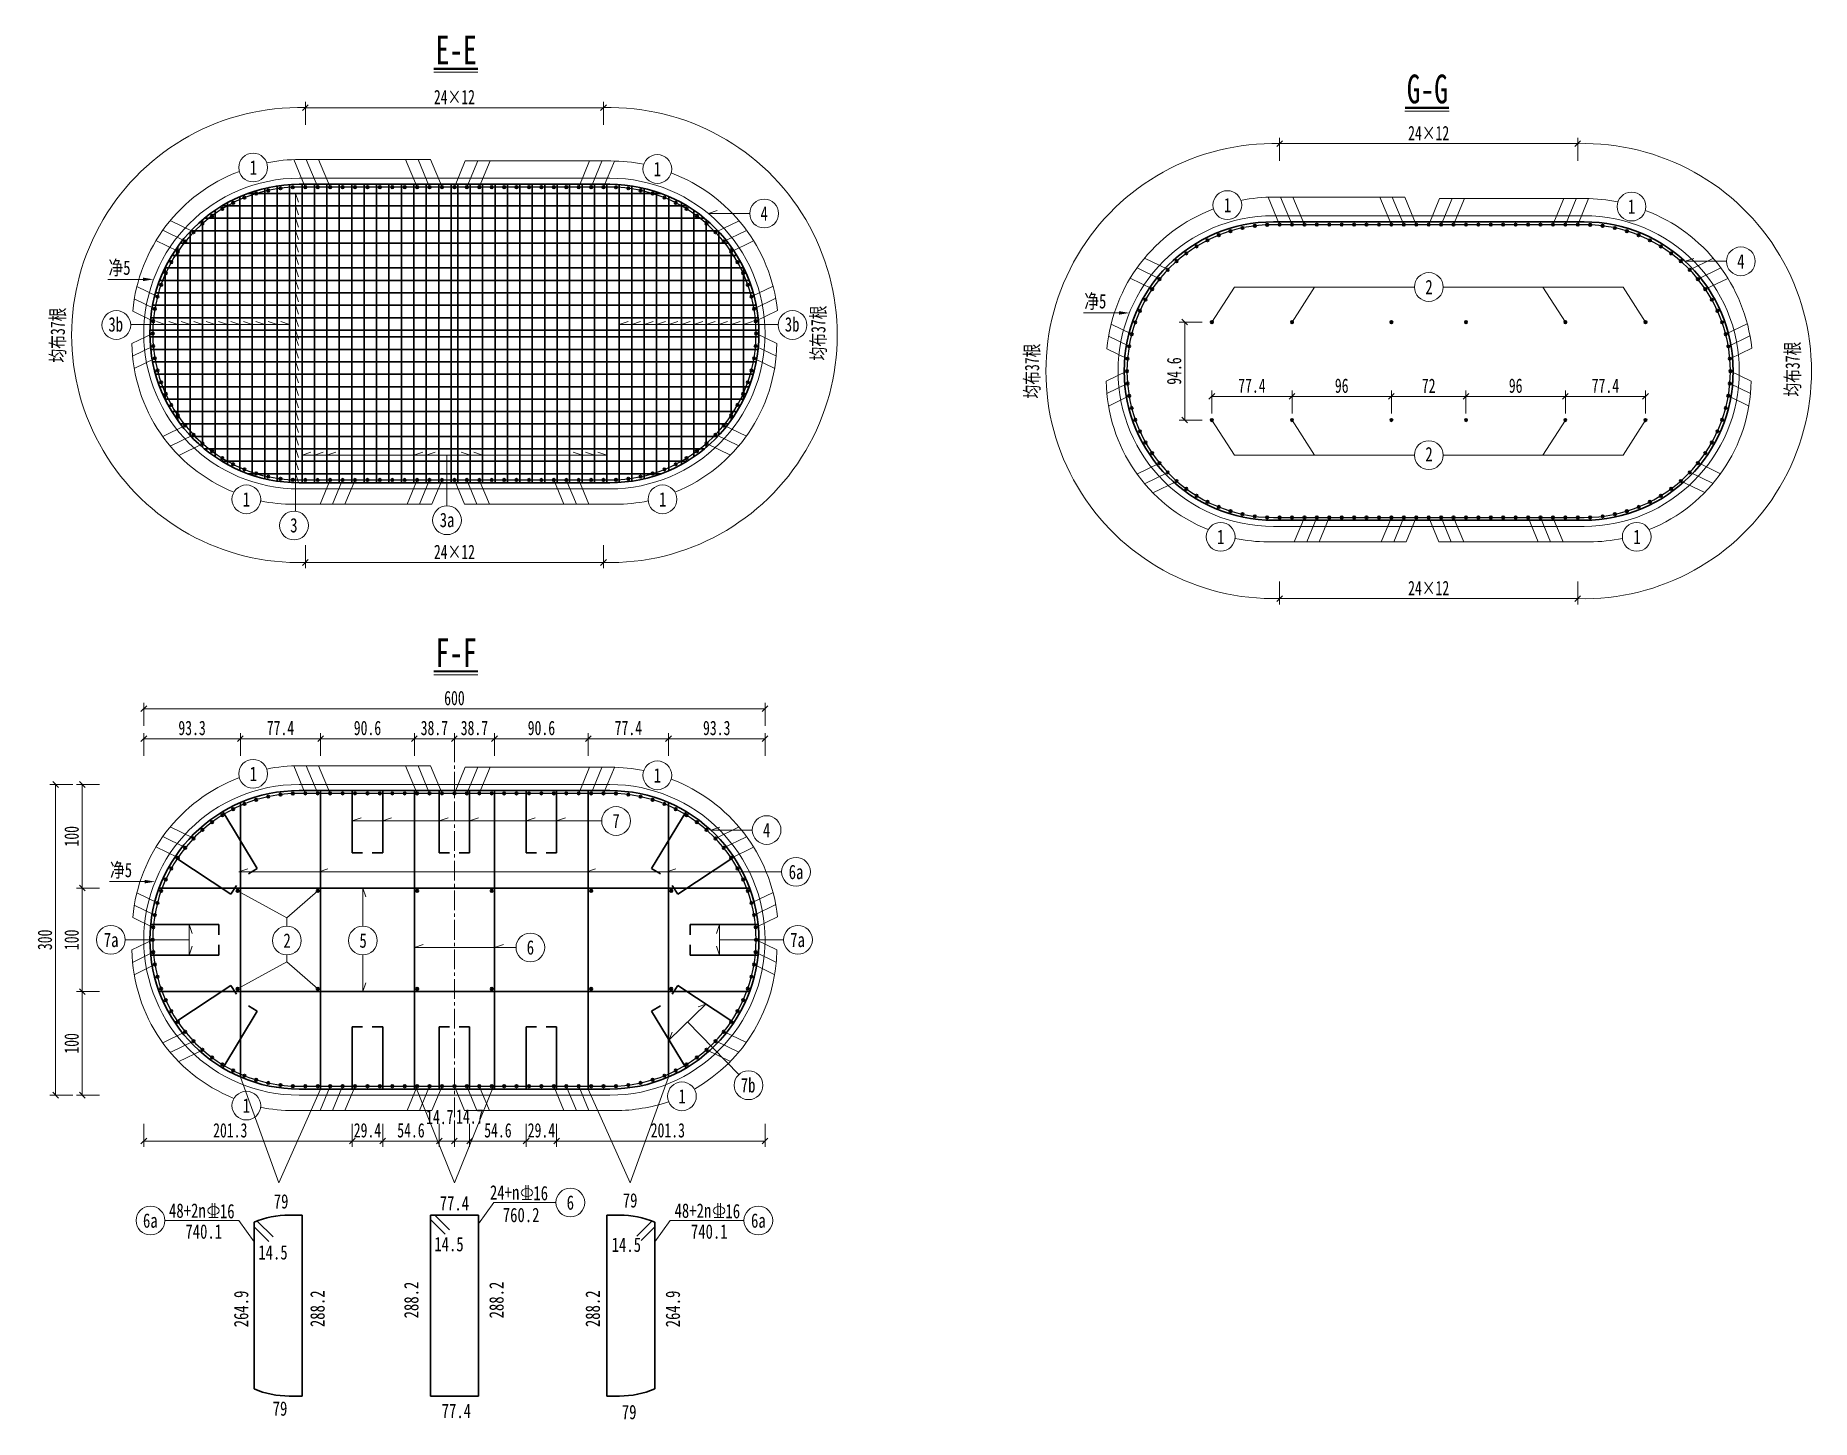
# Model space of a CAD drawing. Header units: millimetres. Extents: x 3400 to 11153, y 4569 to 11779.
# Drawn here: x 3484 to 5199, y 4569 to 5905 of the extents above; entities that cross this region are included whole.
import ezdxf
from ezdxf.enums import TextEntityAlignment as Align

# ---------------------------------------------------------------- set-up
doc = ezdxf.new("R2010")
doc.units = ezdxf.units.MM
doc.linetypes.add('CENTER2', pattern=[28.575, 19.05, -3.175, 3.175, -3.175])
doc.layers.get('0').update_dxf_attribs({"lineweight": 15})
doc.layers.get('Defpoints').update_dxf_attribs({"color": 8})
for name, color, linetype, lineweight in [('Dim', 4, 'Continuous', 15), ('中心线', 2, 'CENTER2', 15), ('尺寸及阴影线', 4, 'Continuous', 13), ('尺寸标注', 4, 'Continuous', 13), ('文本', 7, 'Continuous', 15), ('标注线及字体', 2, 'Continuous', 15), ('细实线', 4, 'Continuous', 15), ('细线', 4, 'Continuous', 15), ('钢筋', 1, 'Continuous', 30)]:
    doc.layers.add(name, color=color, linetype=linetype, lineweight=lineweight)
doc.styles.add('111', font='仿宋_GB2312.ttf', dxfattribs={"width": 0.7})
doc.styles.add('FS', font='仿宋_GB2312.ttf', dxfattribs={"width": 0.75})
doc.styles.get("Standard").update_dxf_attribs({"font": '仿宋_GB2312.ttf'})
doc.dimstyles.new('200', dxfattribs={"dimscale": 0, "dimtxt": 2.5, "dimasz": 1, "dimexe": 1, "dimexo": 1, "dimgap": 0.6, "dimtad": 1, "dimdec": 1, "dimdsep": 46, "dimtxsty": '111', "dimblk": 'OBLIQUE', "dimcen": 0, "dimclrd": 4, "dimclre": 4, "dimclrt": 4, "dimadec": 1, "dimazin": 2, "dimtfac": 1, "dimtdec": 1, "dimtix": 1, "dimtmove": 2, "dimatfit": 3, "dimfxl": 4, "dimfxlon": 1, "dimtolj": 1, "dimlwd": -1, "dimlwe": -1, "dimarcsym": 0})

msp = doc.modelspace()

# ---------------------------------------------------------------- texts
at = {"layer": '尺寸及阴影线', "width": 0.75}
for p in [(3554.7, 5673.86), (4497.11, 5641.45), (3556.19, 5092.3)]:
    msp.add_text('净5', height=13.889, dxfattribs=at).set_placement(p)
at = {"layer": '文本', "color": 4, "style": 'FS', "width": 0.75}
for s, height, p in [('1', 13.89, (3694.57, 5777.51)), ('1', 13.89, (4084.72, 5776.06)), ('1', 13.89, (4635.5, 5741.25)), ('1', 13.89, (5025.65, 5739.8)), ('4', 13.89, (4187.93, 5733.1)), ('4', 13.89, (5131.21, 5686.94)), ('2', 13.89, (4830.05, 5662.12)), ('3b', 13.889, (3561.7, 5626.08)), ('3b', 13.889, (4214.97, 5626.08)), ('2', 13.89, (4830.05, 5500.77)), ('1', 13.89, (3687.86, 5457.13)), ('1', 13.89, (4089.94, 5457.13)), ('3', 13.89, (3733.72, 5432.14)), ('3a', 13.889, (3881.67, 5437.24)), ('1', 13.89, (4628.78, 5420.87)), ('1', 13.89, (5030.86, 5420.87)), ('1', 13.89, (3694.57, 5192.11)), ('1', 13.89, (4084.72, 5190.65)), ('7', 13.89, (4044.92, 5146.58)), ('4', 13.89, (4190.29, 5137.79)), ('6a', 13.889, (4218.7, 5097.39)), ('7a', 13.889, (3557.23, 5031.81)), ('2', 13.89, (3727.19, 5031.08)), ('5', 13.89, (3800.59, 5031.08)), ('6', 13.89, (3962.15, 5024.46)), ('7a', 13.889, (4220.17, 5031.81)), ('7b', 13.889, (4172.45, 4891.38)), ('1', 13.89, (3687.86, 4871.72)), ('1', 13.89, (4108.72, 4880.73)), ('24+n', 13.889, (3937.28, 4787.9)), ('16', 13.889, (3972.11, 4787.22)), ('48+2n', 13.889, (3630.88, 4770.34)), ('16', 13.889, (3669.38, 4769.84)), ('760.2', 13.889, (3953.22, 4766.16)), ('6', 13.89, (4000.74, 4778.15)), ('48+2n', 13.889, (4119.11, 4770.34)), ('16', 13.889, (4157.61, 4769.84)), ('6a', 13.889, (3595.08, 4760.77)), ('740.1', 13.889, (3646.67, 4750.16)), ('740.1', 13.889, (4134.9, 4750.16)), ('6a', 13.889, (4182.32, 4760.77))]:
    msp.add_text(s, height=height, dxfattribs=at).set_placement(p, align=Align.MIDDLE_CENTER)
for s, p in [('79', (3721.39, 4779.19)), ('79', (4058.45, 4780.17)), ('77.4', (3888.74, 4777.35)), ('14.5', (3713.55, 4729.94)), ('14.5', (3883.51, 4737.88)), ('14.5', (4054.82, 4737.28)), ('79', (3720.36, 4579.1)), ('77.4', (3890.66, 4576.88)), ('79', (4057.55, 4575.72))]:
    msp.add_text(s, height=13.889, dxfattribs=at).set_placement(p, align=Align.MIDDLE)
for s, p in [('288.2', (3847.21, 4683.99)), ('288.2', (3929.48, 4683.99)), ('264.9', (3682.87, 4675.37)), ('288.2', (3756.6, 4675.57)), ('288.2', (4022.43, 4675.57)), ('264.9', (4099.81, 4675.37))]:
    msp.add_text(s, height=13.889, rotation=90, dxfattribs=at).set_placement(p, align=Align.MIDDLE)
at = {"layer": '标注线及字体', "color": 0, "style": '111', "width": 0.7}
for s, p in [('E-E', (3890.52, 5891.08)), ('G-G', (4828.37, 5853.37)), ('F-F', (3890.46, 5309.18))]:
    msp.add_text(s, height=27.778, dxfattribs=at).set_placement(p, align=Align.MIDDLE)
at = {"layer": '细线', "color": 4, "char_height": 13.889, "attachment_point": 5, "rotation": 90, "style": '111'}
for insert in [(4240.96, 5617.7), (3506.42, 5615.72), (5181.88, 5582.86), (4447.34, 5580.96)]:
    msp.add_mtext('\\A1;均布37根', dxfattribs=dict(at, insert=insert))

# ---------------------------------------------------------------- blocks, each defined once
blk = doc.blocks.new('_Oblique')
at = {"color": 0, "linetype": 'ByBlock', "lineweight": -2}
blk.add_line((-0.5, -0.5), (0.5, 0.5), dxfattribs=at)
blk = doc.blocks.new('*D58')
at = {"layer": 'Defpoints', "color": 0, "transparency": 16777216}
for p in [(4685.7, 5438.1), (4973.7, 5438.1), (4973.7, 5361.3)]:
    blk.add_point(p, dxfattribs=at)
at = {"layer": '细线', "color": 4, "transparency": 16777216}
for p, q in [((4685.7, 5377.9), (4685.7, 5355.7)), ((4973.7, 5377.9), (4973.7, 5355.7)), ((4685.7, 5361.3), (4973.7, 5361.3))]:
    blk.add_line(p, q, dxfattribs=at)
at = {"layer": '细线', "color": 4, "transparency": 16777216, "xscale": 5.555555555555557, "yscale": 5.555555555555557, "zscale": 5.555555555555557, "rotation": 180}
blk.add_blockref('_Oblique', (4685.7, 5361.3), dxfattribs=at)
at = {"layer": '细线', "color": 4, "transparency": 16777216, "xscale": 5.555555555555557, "yscale": 5.555555555555557, "zscale": 5.555555555555557}
blk.add_blockref('_Oblique', (4973.7, 5361.3), dxfattribs=at)
at = {"layer": '细线', "color": 4, "transparency": 16777216, "insert": (4829.7, 5371.5), "char_height": 13.89, "attachment_point": 5, "style": '111'}
blk.add_mtext('\\A1;24×12', dxfattribs=at)
blk = doc.blocks.new('*D59')
at = {"layer": 'Defpoints', "color": 0, "transparency": 16777216}
for p in [(4973.7, 5800.6), (4685.7, 5723.8), (4973.7, 5723.8)]:
    blk.add_point(p, dxfattribs=at)
at = {"layer": '细线', "color": 4, "transparency": 16777216}
for p, q in [((4685.7, 5783.9), (4685.7, 5806.1)), ((4685.7, 5800.6), (4973.7, 5800.6)), ((4973.7, 5783.9), (4973.7, 5806.1))]:
    blk.add_line(p, q, dxfattribs=at)
at = {"layer": '细线', "color": 4, "transparency": 16777216, "xscale": 5.555555555555555, "yscale": 5.555555555555555, "zscale": 5.555555555555555, "rotation": 180}
blk.add_blockref('_Oblique', (4685.7, 5800.6), dxfattribs=at)
at = {"layer": '细线', "color": 4, "transparency": 16777216, "xscale": 5.555555555555555, "yscale": 5.555555555555555, "zscale": 5.555555555555555}
blk.add_blockref('_Oblique', (4973.7, 5800.6), dxfattribs=at)
at = {"layer": '细线', "color": 4, "transparency": 16777216, "insert": (4829.7, 5810.8), "char_height": 13.89, "attachment_point": 5, "style": '111'}
blk.add_mtext('\\A1;24×12', dxfattribs=at)
blk = doc.blocks.new('DJ 22')
at = {"layer": '钢筋'}
h = blk.add_hatch(color=256, dxfattribs=at)
h.dxf.hatch_style = 1
h.paths.add_polyline_path([(1.3, 0, 1), (-1.3, 0, 1)])
blk.add_circle((0, 0), 1.25, dxfattribs=at)
blk = doc.blocks.new('*D60')
at = {"layer": 'Defpoints', "color": 0, "transparency": 16777216}
for p in [(4032.8, 5835.3), (3744.8, 5758.6), (4032.8, 5758.6)]:
    blk.add_point(p, dxfattribs=at)
at = {"layer": '细线', "color": 4, "transparency": 16777216}
for p, q in [((3744.8, 5818.7), (3744.8, 5840.9)), ((3744.8, 5835.3), (4032.8, 5835.3)), ((4032.8, 5818.7), (4032.8, 5840.9))]:
    blk.add_line(p, q, dxfattribs=at)
at = {"layer": '细线', "color": 4, "transparency": 16777216, "xscale": 5.555555555555555, "yscale": 5.555555555555555, "zscale": 5.555555555555555, "rotation": 180}
blk.add_blockref('_Oblique', (3744.8, 5835.3), dxfattribs=at)
at = {"layer": '细线', "color": 4, "transparency": 16777216, "xscale": 5.555555555555555, "yscale": 5.555555555555555, "zscale": 5.555555555555555}
blk.add_blockref('_Oblique', (4032.8, 5835.3), dxfattribs=at)
at = {"layer": '细线', "color": 4, "transparency": 16777216, "insert": (3888.8, 5845.6), "char_height": 13.89, "attachment_point": 5, "style": '111'}
blk.add_mtext('\\A1;24×12', dxfattribs=at)
blk = doc.blocks.new('*D61')
at = {"layer": 'Defpoints', "color": 0, "transparency": 16777216}
for p in [(3744.8, 5472.9), (4032.8, 5472.9), (4032.8, 5396.1)]:
    blk.add_point(p, dxfattribs=at)
at = {"layer": '细线', "color": 4, "transparency": 16777216}
for p, q in [((3744.8, 5412.8), (3744.8, 5390.6)), ((4032.8, 5412.8), (4032.8, 5390.6)), ((3744.8, 5396.1), (4032.8, 5396.1))]:
    blk.add_line(p, q, dxfattribs=at)
at = {"layer": '细线', "color": 4, "transparency": 16777216, "xscale": 5.555555555555557, "yscale": 5.555555555555557, "zscale": 5.555555555555557, "rotation": 180}
blk.add_blockref('_Oblique', (3744.8, 5396.1), dxfattribs=at)
at = {"layer": '细线', "color": 4, "transparency": 16777216, "xscale": 5.555555555555557, "yscale": 5.555555555555557, "zscale": 5.555555555555557}
blk.add_blockref('_Oblique', (4032.8, 5396.1), dxfattribs=at)
at = {"layer": '细线', "color": 4, "transparency": 16777216, "insert": (3888.8, 5406.4), "char_height": 13.89, "attachment_point": 5, "style": '111'}
blk.add_mtext('\\A1;24×12', dxfattribs=at)
blk = doc.blocks.new('*D62')
at = {"layer": 'Defpoints', "color": 0, "transparency": 16777216}
for p in [(3682.1, 5226), (3588.8, 5031.8), (3682.1, 5031.8)]:
    blk.add_point(p, dxfattribs=at)
at = {"layer": '细线', "color": 4, "transparency": 16777216}
for p, q in [((3588.8, 5209.3), (3588.8, 5231.5)), ((3682.1, 5209.3), (3682.1, 5231.5)), ((3588.8, 5226), (3682.1, 5226))]:
    blk.add_line(p, q, dxfattribs=at)
at = {"layer": '细线', "color": 4, "transparency": 16777216, "xscale": 5.555555555555559, "yscale": 5.555555555555559, "zscale": 5.555555555555559, "rotation": 180}
blk.add_blockref('_Oblique', (3588.8, 5226), dxfattribs=at)
at = {"layer": '细线', "color": 4, "transparency": 16777216, "xscale": 5.555555555555559, "yscale": 5.555555555555559, "zscale": 5.555555555555559}
blk.add_blockref('_Oblique', (3682.1, 5226), dxfattribs=at)
at = {"layer": '细线', "color": 4, "transparency": 16777216, "insert": (3635.4, 5236.3), "char_height": 13.89, "attachment_point": 5, "style": '111'}
blk.add_mtext('\\A1;93.3', dxfattribs=at)
blk = doc.blocks.new('*D63')
at = {"layer": 'Defpoints', "color": 0, "transparency": 16777216}
for p in [(3759.5, 5226), (3682.1, 5149.9), (3759.5, 5149.9)]:
    blk.add_point(p, dxfattribs=at)
at = {"layer": '细线', "color": 4, "transparency": 16777216}
for p, q in [((3682.1, 5209.3), (3682.1, 5231.5)), ((3759.5, 5209.3), (3759.5, 5231.5)), ((3682.1, 5226), (3759.5, 5226))]:
    blk.add_line(p, q, dxfattribs=at)
at = {"layer": '细线', "color": 4, "transparency": 16777216, "xscale": 5.555555555555559, "yscale": 5.555555555555559, "zscale": 5.555555555555559, "rotation": 180}
blk.add_blockref('_Oblique', (3682.1, 5226), dxfattribs=at)
at = {"layer": '细线', "color": 4, "transparency": 16777216, "xscale": 5.555555555555559, "yscale": 5.555555555555559, "zscale": 5.555555555555559}
blk.add_blockref('_Oblique', (3759.5, 5226), dxfattribs=at)
at = {"layer": '细线', "color": 4, "transparency": 16777216, "insert": (3720.8, 5236.3), "char_height": 13.89, "attachment_point": 5, "style": '111'}
blk.add_mtext('\\A1;77.4', dxfattribs=at)
blk = doc.blocks.new('*D64')
at = {"layer": 'Defpoints', "color": 0, "transparency": 16777216}
for p in [(3850.1, 5226), (3759.5, 5123.1), (3850.1, 5123.1)]:
    blk.add_point(p, dxfattribs=at)
at = {"layer": '细线', "color": 4, "transparency": 16777216}
for p, q in [((3759.5, 5209.3), (3759.5, 5231.5)), ((3850.1, 5209.3), (3850.1, 5231.5)), ((3759.5, 5226), (3850.1, 5226))]:
    blk.add_line(p, q, dxfattribs=at)
at = {"layer": '细线', "color": 4, "transparency": 16777216, "xscale": 5.555555555555559, "yscale": 5.555555555555559, "zscale": 5.555555555555559, "rotation": 180}
blk.add_blockref('_Oblique', (3759.5, 5226), dxfattribs=at)
at = {"layer": '细线', "color": 4, "transparency": 16777216, "xscale": 5.555555555555559, "yscale": 5.555555555555559, "zscale": 5.555555555555559}
blk.add_blockref('_Oblique', (3850.1, 5226), dxfattribs=at)
at = {"layer": '细线', "color": 4, "transparency": 16777216, "insert": (3804.8, 5236.3), "char_height": 13.89, "attachment_point": 5, "style": '111'}
blk.add_mtext('\\A1;90.6', dxfattribs=at)
blk = doc.blocks.new('*D65')
at = {"layer": 'Defpoints', "color": 0, "transparency": 16777216}
for p in [(3888.8, 5226), (3888.8, 5197.9), (3850.1, 5160.1)]:
    blk.add_point(p, dxfattribs=at)
at = {"layer": '细线', "color": 4, "transparency": 16777216}
for p, q in [((3850.1, 5209.3), (3850.1, 5231.5)), ((3888.8, 5209.3), (3888.8, 5231.5)), ((3850.1, 5226), (3888.8, 5226))]:
    blk.add_line(p, q, dxfattribs=at)
at = {"layer": '细线', "color": 4, "transparency": 16777216, "xscale": 5.555555555555559, "yscale": 5.555555555555559, "zscale": 5.555555555555559, "rotation": 180}
blk.add_blockref('_Oblique', (3850.1, 5226), dxfattribs=at)
at = {"layer": '细线', "color": 4, "transparency": 16777216, "xscale": 5.555555555555559, "yscale": 5.555555555555559, "zscale": 5.555555555555559}
blk.add_blockref('_Oblique', (3888.8, 5226), dxfattribs=at)
at = {"layer": '细线', "color": 4, "transparency": 16777216, "insert": (3869.4, 5236.3), "char_height": 13.89, "attachment_point": 5, "style": '111'}
blk.add_mtext('\\A1;38.7', dxfattribs=at)
blk = doc.blocks.new('*D66')
at = {"layer": 'Defpoints', "color": 0, "transparency": 16777216}
for p in [(3927.5, 5226), (3888.8, 5197.9), (3927.5, 5110.7)]:
    blk.add_point(p, dxfattribs=at)
at = {"layer": '细线', "color": 4, "transparency": 16777216}
for p, q in [((3888.8, 5209.3), (3888.8, 5231.5)), ((3927.5, 5209.3), (3927.5, 5231.5)), ((3888.8, 5226), (3927.5, 5226))]:
    blk.add_line(p, q, dxfattribs=at)
at = {"layer": '细线', "color": 4, "transparency": 16777216, "xscale": 5.555555555555559, "yscale": 5.555555555555559, "zscale": 5.555555555555559, "rotation": 180}
blk.add_blockref('_Oblique', (3888.8, 5226), dxfattribs=at)
at = {"layer": '细线', "color": 4, "transparency": 16777216, "xscale": 5.555555555555559, "yscale": 5.555555555555559, "zscale": 5.555555555555559}
blk.add_blockref('_Oblique', (3927.5, 5226), dxfattribs=at)
at = {"layer": '细线', "color": 4, "transparency": 16777216, "insert": (3908.1, 5236.3), "char_height": 13.89, "attachment_point": 5, "style": '111'}
blk.add_mtext('\\A1;38.7', dxfattribs=at)
blk = doc.blocks.new('*D67')
at = {"layer": 'Defpoints', "color": 0, "transparency": 16777216}
for p in [(4018.1, 5226), (3927.5, 5123.4), (4018.1, 5123.4)]:
    blk.add_point(p, dxfattribs=at)
at = {"layer": '细线', "color": 4, "transparency": 16777216}
for p, q in [((3927.5, 5209.3), (3927.5, 5231.5)), ((4018.1, 5209.3), (4018.1, 5231.5)), ((3927.5, 5226), (4018.1, 5226))]:
    blk.add_line(p, q, dxfattribs=at)
at = {"layer": '细线', "color": 4, "transparency": 16777216, "xscale": 5.555555555555559, "yscale": 5.555555555555559, "zscale": 5.555555555555559, "rotation": 180}
blk.add_blockref('_Oblique', (3927.5, 5226), dxfattribs=at)
at = {"layer": '细线', "color": 4, "transparency": 16777216, "xscale": 5.555555555555559, "yscale": 5.555555555555559, "zscale": 5.555555555555559}
blk.add_blockref('_Oblique', (4018.1, 5226), dxfattribs=at)
at = {"layer": '细线', "color": 4, "transparency": 16777216, "insert": (3972.8, 5236.3), "char_height": 13.89, "attachment_point": 5, "style": '111'}
blk.add_mtext('\\A1;90.6', dxfattribs=at)
blk = doc.blocks.new('*D68')
at = {"layer": 'Defpoints', "color": 0, "transparency": 16777216}
for p in [(4095.5, 5226), (4018.1, 5123.4), (4095.5, 5113.7)]:
    blk.add_point(p, dxfattribs=at)
at = {"layer": '细线', "color": 4, "transparency": 16777216}
for p, q in [((4018.1, 5209.3), (4018.1, 5231.5)), ((4095.5, 5209.3), (4095.5, 5231.5)), ((4018.1, 5226), (4095.5, 5226))]:
    blk.add_line(p, q, dxfattribs=at)
at = {"layer": '细线', "color": 4, "transparency": 16777216, "xscale": 5.555555555555559, "yscale": 5.555555555555559, "zscale": 5.555555555555559, "rotation": 180}
blk.add_blockref('_Oblique', (4018.1, 5226), dxfattribs=at)
at = {"layer": '细线', "color": 4, "transparency": 16777216, "xscale": 5.555555555555559, "yscale": 5.555555555555559, "zscale": 5.555555555555559}
blk.add_blockref('_Oblique', (4095.5, 5226), dxfattribs=at)
at = {"layer": '细线', "color": 4, "transparency": 16777216, "insert": (4056.8, 5236.3), "char_height": 13.89, "attachment_point": 5, "style": '111'}
blk.add_mtext('\\A1;77.4', dxfattribs=at)
blk = doc.blocks.new('*D69')
at = {"layer": 'Defpoints', "color": 0, "transparency": 16777216}
for p in [(4188.8, 5226), (4095.5, 5046.7), (4188.8, 5031.8)]:
    blk.add_point(p, dxfattribs=at)
at = {"layer": '细线', "color": 4, "transparency": 16777216}
for p, q in [((4095.5, 5209.3), (4095.5, 5231.5)), ((4188.8, 5209.3), (4188.8, 5231.5)), ((4095.5, 5226), (4188.8, 5226))]:
    blk.add_line(p, q, dxfattribs=at)
at = {"layer": '细线', "color": 4, "transparency": 16777216, "xscale": 5.555555555555559, "yscale": 5.555555555555559, "zscale": 5.555555555555559, "rotation": 180}
blk.add_blockref('_Oblique', (4095.5, 5226), dxfattribs=at)
at = {"layer": '细线', "color": 4, "transparency": 16777216, "xscale": 5.555555555555559, "yscale": 5.555555555555559, "zscale": 5.555555555555559}
blk.add_blockref('_Oblique', (4188.8, 5226), dxfattribs=at)
at = {"layer": '细线', "color": 4, "transparency": 16777216, "insert": (4142.1, 5236.3), "char_height": 13.89, "attachment_point": 5, "style": '111'}
blk.add_mtext('\\A1;93.3', dxfattribs=at)
blk = doc.blocks.new('*D70')
at = {"layer": 'Defpoints', "color": 0, "transparency": 16777216}
for p in [(3588.8, 5254.9), (3588.8, 5031.8), (4188.8, 5031.8)]:
    blk.add_point(p, dxfattribs=at)
at = {"layer": '细线', "color": 4, "transparency": 16777216}
for p, q in [((3588.8, 5238.3), (3588.8, 5260.5)), ((4188.8, 5254.9), (3588.8, 5254.9)), ((4188.8, 5238.3), (4188.8, 5260.5))]:
    blk.add_line(p, q, dxfattribs=at)
at = {"layer": '细线', "color": 4, "transparency": 16777216, "xscale": 5.555555555555559, "yscale": 5.555555555555559, "zscale": 5.555555555555559, "rotation": 180}
blk.add_blockref('_Oblique', (3588.8, 5254.9), dxfattribs=at)
at = {"layer": '细线', "color": 4, "transparency": 16777216, "xscale": 5.555555555555559, "yscale": 5.555555555555559, "zscale": 5.555555555555559}
blk.add_blockref('_Oblique', (4188.8, 5254.9), dxfattribs=at)
at = {"layer": '细线', "color": 4, "transparency": 16777216, "insert": (3888.8, 5265.2), "char_height": 13.89, "attachment_point": 5, "style": '111'}
blk.add_mtext('\\A1;600', dxfattribs=at)
blk = doc.blocks.new('*D71')
at = {"layer": 'Defpoints', "color": 0, "transparency": 16777216}
for p in [(3626.2, 5081.8), (3529.4, 4981.8), (3626.2, 4981.8)]:
    blk.add_point(p, dxfattribs=at)
at = {"layer": '细线', "color": 4, "transparency": 16777216}
for p, q in [((3546, 5081.8), (3523.8, 5081.8)), ((3529.4, 5081.8), (3529.4, 4981.8)), ((3546, 4981.8), (3523.8, 4981.8))]:
    blk.add_line(p, q, dxfattribs=at)
at = {"layer": '细线', "color": 4, "transparency": 16777216, "xscale": 5.555555555555555, "yscale": 5.555555555555555, "zscale": 5.555555555555555}
for p, rotation in [((3529.4, 5081.8), 90), ((3529.4, 4981.8), 270)]:
    blk.add_blockref('_Oblique', p, dxfattribs=dict(at, rotation=rotation))
at = {"layer": '细线', "color": 4, "transparency": 16777216, "insert": (3519.1, 5031.8), "char_height": 13.89, "attachment_point": 5, "rotation": 90, "style": '111'}
blk.add_mtext('\\A1;100', dxfattribs=at)
blk = doc.blocks.new('*D72')
at = {"layer": 'Defpoints', "color": 0, "transparency": 16777216}
for p in [(3786.3, 5181.8), (3503.6, 4881.8), (3786.3, 4881.8)]:
    blk.add_point(p, dxfattribs=at)
at = {"layer": '细线', "color": 4, "transparency": 16777216}
for p, q in [((3520.3, 5181.8), (3498.1, 5181.8)), ((3503.6, 5181.8), (3503.6, 4881.8)), ((3520.3, 4881.8), (3498.1, 4881.8))]:
    blk.add_line(p, q, dxfattribs=at)
at = {"layer": '细线', "color": 4, "transparency": 16777216, "xscale": 5.555555555555555, "yscale": 5.555555555555555, "zscale": 5.555555555555555}
for p, rotation in [((3503.6, 5181.8), 90), ((3503.6, 4881.8), 270)]:
    blk.add_blockref('_Oblique', p, dxfattribs=dict(at, rotation=rotation))
at = {"layer": '细线', "color": 4, "transparency": 16777216, "insert": (3493.3, 5031.8), "char_height": 13.89, "attachment_point": 5, "rotation": 90, "style": '111'}
blk.add_mtext('\\A1;300', dxfattribs=at)
blk = doc.blocks.new('*D73')
at = {"layer": 'Defpoints', "color": 0, "transparency": 16777216}
for p in [(3774.3, 5181.8), (3529.4, 5081.8), (3774.3, 5081.8)]:
    blk.add_point(p, dxfattribs=at)
at = {"layer": '细线', "color": 4, "transparency": 16777216}
for p, q in [((3546, 5181.8), (3523.8, 5181.8)), ((3529.4, 5181.8), (3529.4, 5081.8)), ((3546, 5081.8), (3523.8, 5081.8))]:
    blk.add_line(p, q, dxfattribs=at)
at = {"layer": '细线', "color": 4, "transparency": 16777216, "xscale": 5.555555555555555, "yscale": 5.555555555555555, "zscale": 5.555555555555555}
for p, rotation in [((3529.4, 5181.8), 90), ((3529.4, 5081.8), 270)]:
    blk.add_blockref('_Oblique', p, dxfattribs=dict(at, rotation=rotation))
at = {"layer": '细线', "color": 4, "transparency": 16777216, "insert": (3519.1, 5131.8), "char_height": 13.89, "attachment_point": 5, "rotation": 90, "style": '111'}
blk.add_mtext('\\A1;100', dxfattribs=at)
blk = doc.blocks.new('*D74')
at = {"layer": 'Defpoints', "color": 0, "transparency": 16777216}
for p in [(3731.9, 4981.8), (3529.4, 4881.8), (3740.3, 4881.8)]:
    blk.add_point(p, dxfattribs=at)
at = {"layer": '细线', "color": 4, "transparency": 16777216}
for p, q in [((3546, 4981.8), (3523.8, 4981.8)), ((3529.4, 4981.8), (3529.4, 4881.8)), ((3546, 4881.8), (3523.8, 4881.8))]:
    blk.add_line(p, q, dxfattribs=at)
at = {"layer": '细线', "color": 4, "transparency": 16777216, "xscale": 5.555555555555555, "yscale": 5.555555555555555, "zscale": 5.555555555555555}
for p, rotation in [((3529.4, 4981.8), 90), ((3529.4, 4881.8), 270)]:
    blk.add_blockref('_Oblique', p, dxfattribs=dict(at, rotation=rotation))
at = {"layer": '细线', "color": 4, "transparency": 16777216, "insert": (3519.1, 4931.8), "char_height": 13.89, "attachment_point": 5, "rotation": 90, "style": '111'}
blk.add_mtext('\\A1;100', dxfattribs=at)
blk = doc.blocks.new('*D75')
at = {"layer": 'Defpoints', "color": 0, "transparency": 16777216}
for p in [(3874.1, 4897.7), (3888.8, 4897.7), (3888.8, 4837.5)]:
    blk.add_point(p, dxfattribs=at)
at = {"layer": '细线', "color": 4, "transparency": 16777216}
for p, q in [((3874.1, 4854.2), (3874.1, 4832)), ((3888.8, 4854.2), (3888.8, 4832)), ((3874.1, 4837.5), (3888.8, 4837.5))]:
    blk.add_line(p, q, dxfattribs=at)
at = {"layer": '细线', "color": 4, "transparency": 16777216, "xscale": 5.555555555555555, "yscale": 5.555555555555555, "zscale": 5.555555555555555, "rotation": 180}
blk.add_blockref('_Oblique', (3874.1, 4837.5), dxfattribs=at)
at = {"layer": '细线', "color": 4, "transparency": 16777216, "xscale": 5.555555555555555, "yscale": 5.555555555555555, "zscale": 5.555555555555555}
blk.add_blockref('_Oblique', (3888.8, 4837.5), dxfattribs=at)
at = {"layer": '细线', "color": 4, "transparency": 16777216, "insert": (3874.7, 4860.7), "char_height": 13.89, "attachment_point": 5, "style": '111'}
blk.add_mtext('\\A1;14.7', dxfattribs=at)
blk = doc.blocks.new('*D76')
at = {"layer": 'Defpoints', "color": 0, "transparency": 16777216}
for p in [(3819.5, 4897.7), (3874.1, 4897.7), (3819.5, 4837.5)]:
    blk.add_point(p, dxfattribs=at)
at = {"layer": '细线', "color": 4, "transparency": 16777216}
for p, q in [((3819.5, 4854.2), (3819.5, 4832)), ((3874.1, 4854.2), (3874.1, 4832)), ((3874.1, 4837.5), (3819.5, 4837.5))]:
    blk.add_line(p, q, dxfattribs=at)
at = {"layer": '细线', "color": 4, "transparency": 16777216, "xscale": 5.555555555555555, "yscale": 5.555555555555555, "zscale": 5.555555555555555, "rotation": 180}
blk.add_blockref('_Oblique', (3819.5, 4837.5), dxfattribs=at)
at = {"layer": '细线', "color": 4, "transparency": 16777216, "xscale": 5.555555555555555, "yscale": 5.555555555555555, "zscale": 5.555555555555555}
blk.add_blockref('_Oblique', (3874.1, 4837.5), dxfattribs=at)
at = {"layer": '细线', "color": 4, "transparency": 16777216, "insert": (3846.8, 4847.8), "char_height": 13.89, "attachment_point": 5, "style": '111'}
blk.add_mtext('\\A1;54.6', dxfattribs=at)
blk = doc.blocks.new('*D77')
at = {"layer": 'Defpoints', "color": 0, "transparency": 16777216}
for p in [(3790.1, 4905.1), (3819.5, 4905.1), (3790.1, 4837.5)]:
    blk.add_point(p, dxfattribs=at)
at = {"layer": '细线', "color": 4, "transparency": 16777216}
for p, q in [((3790.1, 4854.2), (3790.1, 4832)), ((3819.5, 4854.2), (3819.5, 4832)), ((3790.1, 4837.5), (3784.5, 4837.5)), ((3819.5, 4837.5), (3790.1, 4837.5)), ((3819.5, 4837.5), (3825.1, 4837.5))]:
    blk.add_line(p, q, dxfattribs=at)
at = {"layer": '细线', "color": 4, "transparency": 16777216, "xscale": 5.555555555555555, "yscale": 5.555555555555555, "zscale": 5.555555555555555}
blk.add_blockref('_Oblique', (3790.1, 4837.5), dxfattribs=at)
at = {"layer": '细线', "color": 4, "transparency": 16777216, "xscale": 5.555555555555555, "yscale": 5.555555555555555, "zscale": 5.555555555555555, "rotation": 180}
blk.add_blockref('_Oblique', (3819.5, 4837.5), dxfattribs=at)
at = {"layer": '细线', "color": 4, "transparency": 16777216, "insert": (3804.8, 4847.8), "char_height": 13.89, "attachment_point": 5, "style": '111'}
blk.add_mtext('\\A1;29.4', dxfattribs=at)
blk = doc.blocks.new('*D78')
at = {"layer": 'Defpoints', "color": 0, "transparency": 16777216}
for p in [(3888.8, 4897.7), (3903.5, 4897.7), (3903.5, 4837.5)]:
    blk.add_point(p, dxfattribs=at)
at = {"layer": '细线', "color": 4, "transparency": 16777216}
for p, q in [((3888.8, 4854.2), (3888.8, 4832)), ((3903.5, 4854.2), (3903.5, 4832)), ((3888.8, 4837.5), (3903.5, 4837.5))]:
    blk.add_line(p, q, dxfattribs=at)
at = {"layer": '细线', "color": 4, "transparency": 16777216, "xscale": 5.555555555555555, "yscale": 5.555555555555555, "zscale": 5.555555555555555, "rotation": 180}
blk.add_blockref('_Oblique', (3888.8, 4837.5), dxfattribs=at)
at = {"layer": '细线', "color": 4, "transparency": 16777216, "xscale": 5.555555555555555, "yscale": 5.555555555555555, "zscale": 5.555555555555555}
blk.add_blockref('_Oblique', (3903.5, 4837.5), dxfattribs=at)
at = {"layer": '细线', "color": 4, "transparency": 16777216, "insert": (3903.6, 4861.1), "char_height": 13.89, "attachment_point": 5, "style": '111'}
blk.add_mtext('\\A1;14.7', dxfattribs=at)
blk = doc.blocks.new('*D79')
at = {"layer": 'Defpoints', "color": 0, "transparency": 16777216}
for p in [(3903.5, 4908.5), (3958.1, 4908.5), (3958.1, 4837.5)]:
    blk.add_point(p, dxfattribs=at)
at = {"layer": '细线', "color": 4, "transparency": 16777216}
for p, q in [((3903.5, 4854.2), (3903.5, 4832)), ((3958.1, 4854.2), (3958.1, 4832)), ((3903.5, 4837.5), (3958.1, 4837.5))]:
    blk.add_line(p, q, dxfattribs=at)
at = {"layer": '细线', "color": 4, "transparency": 16777216, "xscale": 5.555555555555555, "yscale": 5.555555555555555, "zscale": 5.555555555555555, "rotation": 180}
blk.add_blockref('_Oblique', (3903.5, 4837.5), dxfattribs=at)
at = {"layer": '细线', "color": 4, "transparency": 16777216, "xscale": 5.555555555555555, "yscale": 5.555555555555555, "zscale": 5.555555555555555}
blk.add_blockref('_Oblique', (3958.1, 4837.5), dxfattribs=at)
at = {"layer": '细线', "color": 4, "transparency": 16777216, "insert": (3930.8, 4847.8), "char_height": 13.89, "attachment_point": 5, "style": '111'}
blk.add_mtext('\\A1;54.6', dxfattribs=at)
blk = doc.blocks.new('*D80')
at = {"layer": 'Defpoints', "color": 0, "transparency": 16777216}
for p in [(3958.1, 4908.5), (3987.5, 4908.5), (3987.5, 4837.5)]:
    blk.add_point(p, dxfattribs=at)
at = {"layer": '细线', "color": 4, "transparency": 16777216}
for p, q in [((3958.1, 4854.2), (3958.1, 4832)), ((3987.5, 4854.2), (3987.5, 4832)), ((3958.1, 4837.5), (3952.5, 4837.5)), ((3958.1, 4837.5), (3987.5, 4837.5)), ((3987.5, 4837.5), (3993.1, 4837.5))]:
    blk.add_line(p, q, dxfattribs=at)
at = {"layer": '细线', "color": 4, "transparency": 16777216, "xscale": 5.555555555555555, "yscale": 5.555555555555555, "zscale": 5.555555555555555}
blk.add_blockref('_Oblique', (3958.1, 4837.5), dxfattribs=at)
at = {"layer": '细线', "color": 4, "transparency": 16777216, "xscale": 5.555555555555555, "yscale": 5.555555555555555, "zscale": 5.555555555555555, "rotation": 180}
blk.add_blockref('_Oblique', (3987.5, 4837.5), dxfattribs=at)
at = {"layer": '细线', "color": 4, "transparency": 16777216, "insert": (3972.8, 4847.8), "char_height": 13.89, "attachment_point": 5, "style": '111'}
blk.add_mtext('\\A1;29.4', dxfattribs=at)
blk = doc.blocks.new('*D81')
at = {"layer": 'Defpoints', "color": 0, "transparency": 16777216}
for p in [(3588.8, 5031.8), (3790.1, 4916.2), (3588.8, 4837.5)]:
    blk.add_point(p, dxfattribs=at)
at = {"layer": '细线', "color": 4, "transparency": 16777216}
for p, q in [((3588.8, 4854.2), (3588.8, 4832)), ((3790.1, 4854.2), (3790.1, 4832)), ((3790.1, 4837.5), (3588.8, 4837.5))]:
    blk.add_line(p, q, dxfattribs=at)
at = {"layer": '细线', "color": 4, "transparency": 16777216, "xscale": 5.555555555555556, "yscale": 5.555555555555556, "zscale": 5.555555555555556, "rotation": 180}
blk.add_blockref('_Oblique', (3588.8, 4837.5), dxfattribs=at)
at = {"layer": '细线', "color": 4, "transparency": 16777216, "xscale": 5.555555555555556, "yscale": 5.555555555555556, "zscale": 5.555555555555556}
blk.add_blockref('_Oblique', (3790.1, 4837.5), dxfattribs=at)
at = {"layer": '细线', "color": 4, "transparency": 16777216, "insert": (3672.3, 4847.8), "char_height": 13.89, "attachment_point": 5, "style": '111'}
blk.add_mtext('\\A1;201.3', dxfattribs=at)
blk = doc.blocks.new('*D82')
at = {"layer": 'Defpoints', "color": 0, "transparency": 16777216}
for p in [(4188.8, 5031.8), (3987.5, 4927.5), (4188.8, 4837.5)]:
    blk.add_point(p, dxfattribs=at)
at = {"layer": '细线', "color": 4, "transparency": 16777216}
for p, q in [((3987.5, 4854.2), (3987.5, 4832)), ((4188.8, 4854.2), (4188.8, 4832)), ((3987.5, 4837.5), (4188.8, 4837.5))]:
    blk.add_line(p, q, dxfattribs=at)
at = {"layer": '细线', "color": 4, "transparency": 16777216, "xscale": 5.555555555555556, "yscale": 5.555555555555556, "zscale": 5.555555555555556, "rotation": 180}
blk.add_blockref('_Oblique', (3987.5, 4837.5), dxfattribs=at)
at = {"layer": '细线', "color": 4, "transparency": 16777216, "xscale": 5.555555555555556, "yscale": 5.555555555555556, "zscale": 5.555555555555556}
blk.add_blockref('_Oblique', (4188.8, 4837.5), dxfattribs=at)
at = {"layer": '细线', "color": 4, "transparency": 16777216, "insert": (4094.9, 4847.8), "char_height": 13.89, "attachment_point": 5, "style": '111'}
blk.add_mtext('\\A1;201.3', dxfattribs=at)
blk = doc.blocks.new('fi')
at = {"lineweight": 18}
for p, q in [((0, 0), (1.58, 0)), ((0.58, 0), (0.58, 2.35)), ((1.02, 0), (1.02, 2.35))]:
    blk.add_line(p, q, dxfattribs=at)
blk.add_ellipse((0.8, 1.13), major_axis=(0.966, 0), ratio=0.701732, dxfattribs=at)
blk = doc.blocks.new('*D83')
at = {"layer": 'Defpoints', "color": 0, "transparency": 16777216}
for p in [(4697.7, 5556.5), (4620.3, 5403.1), (4697.7, 5403.1)]:
    blk.add_point(p, dxfattribs=at)
at = {"layer": '细线', "color": 4, "transparency": 16777216}
for p, q in [((4620.3, 5539.9), (4620.3, 5562.1)), ((4697.7, 5539.9), (4697.7, 5562.1)), ((4620.3, 5556.5), (4697.7, 5556.5))]:
    blk.add_line(p, q, dxfattribs=at)
at = {"layer": '细线', "color": 4, "transparency": 16777216, "xscale": 5.555555555555559, "yscale": 5.555555555555559, "zscale": 5.555555555555559, "rotation": 180}
blk.add_blockref('_Oblique', (4620.3, 5556.5), dxfattribs=at)
at = {"layer": '细线', "color": 4, "transparency": 16777216, "xscale": 5.555555555555559, "yscale": 5.555555555555559, "zscale": 5.555555555555559}
blk.add_blockref('_Oblique', (4697.7, 5556.5), dxfattribs=at)
at = {"layer": '细线', "color": 4, "transparency": 16777216, "insert": (4659, 5566.8), "char_height": 13.89, "attachment_point": 5, "style": '111'}
blk.add_mtext('\\A1;77.4', dxfattribs=at)
blk = doc.blocks.new('*D84')
at = {"layer": 'Defpoints', "color": 0, "transparency": 16777216}
for p in [(4793.7, 5556.5), (4697.7, 5403.1), (4793.7, 5403.1)]:
    blk.add_point(p, dxfattribs=at)
at = {"layer": '细线', "color": 4, "transparency": 16777216}
for p, q in [((4697.7, 5539.9), (4697.7, 5562.1)), ((4793.7, 5539.9), (4793.7, 5562.1)), ((4697.7, 5556.5), (4793.7, 5556.5))]:
    blk.add_line(p, q, dxfattribs=at)
at = {"layer": '细线', "color": 4, "transparency": 16777216, "xscale": 5.555555555555559, "yscale": 5.555555555555559, "zscale": 5.555555555555559, "rotation": 180}
blk.add_blockref('_Oblique', (4697.7, 5556.5), dxfattribs=at)
at = {"layer": '细线', "color": 4, "transparency": 16777216, "xscale": 5.555555555555559, "yscale": 5.555555555555559, "zscale": 5.555555555555559}
blk.add_blockref('_Oblique', (4793.7, 5556.5), dxfattribs=at)
at = {"layer": '细线', "color": 4, "transparency": 16777216, "insert": (4745.7, 5566.8), "char_height": 13.89, "attachment_point": 5, "style": '111'}
blk.add_mtext('\\A1;96', dxfattribs=at)
blk = doc.blocks.new('*D85')
at = {"layer": 'Defpoints', "color": 0, "transparency": 16777216}
for p in [(4865.7, 5556.5), (4793.7, 5403.1), (4865.7, 5403.1)]:
    blk.add_point(p, dxfattribs=at)
at = {"layer": '细线', "color": 4, "transparency": 16777216}
for p, q in [((4793.7, 5539.9), (4793.7, 5562.1)), ((4865.7, 5539.9), (4865.7, 5562.1)), ((4793.7, 5556.5), (4865.7, 5556.5))]:
    blk.add_line(p, q, dxfattribs=at)
at = {"layer": '细线', "color": 4, "transparency": 16777216, "xscale": 5.555555555555559, "yscale": 5.555555555555559, "zscale": 5.555555555555559, "rotation": 180}
blk.add_blockref('_Oblique', (4793.7, 5556.5), dxfattribs=at)
at = {"layer": '细线', "color": 4, "transparency": 16777216, "xscale": 5.555555555555559, "yscale": 5.555555555555559, "zscale": 5.555555555555559}
blk.add_blockref('_Oblique', (4865.7, 5556.5), dxfattribs=at)
at = {"layer": '细线', "color": 4, "transparency": 16777216, "insert": (4829.7, 5566.8), "char_height": 13.89, "attachment_point": 5, "style": '111'}
blk.add_mtext('\\A1;72', dxfattribs=at)
blk = doc.blocks.new('*D86')
at = {"layer": 'Defpoints', "color": 0, "transparency": 16777216}
for p in [(4961.7, 5556.5), (4865.7, 5403.1), (4961.7, 5403.1)]:
    blk.add_point(p, dxfattribs=at)
at = {"layer": '细线', "color": 4, "transparency": 16777216}
for p, q in [((4865.7, 5539.9), (4865.7, 5562.1)), ((4961.7, 5539.9), (4961.7, 5562.1)), ((4865.7, 5556.5), (4961.7, 5556.5))]:
    blk.add_line(p, q, dxfattribs=at)
at = {"layer": '细线', "color": 4, "transparency": 16777216, "xscale": 5.555555555555559, "yscale": 5.555555555555559, "zscale": 5.555555555555559, "rotation": 180}
blk.add_blockref('_Oblique', (4865.7, 5556.5), dxfattribs=at)
at = {"layer": '细线', "color": 4, "transparency": 16777216, "xscale": 5.555555555555559, "yscale": 5.555555555555559, "zscale": 5.555555555555559}
blk.add_blockref('_Oblique', (4961.7, 5556.5), dxfattribs=at)
at = {"layer": '细线', "color": 4, "transparency": 16777216, "insert": (4913.7, 5566.8), "char_height": 13.89, "attachment_point": 5, "style": '111'}
blk.add_mtext('\\A1;96', dxfattribs=at)
blk = doc.blocks.new('*D87')
at = {"layer": 'Defpoints', "color": 0, "transparency": 16777216}
for p in [(5039.1, 5556.5), (4961.7, 5403.1), (5039.1, 5403.1)]:
    blk.add_point(p, dxfattribs=at)
at = {"layer": '细线', "color": 4, "transparency": 16777216}
for p, q in [((4961.7, 5539.9), (4961.7, 5562.1)), ((5039.1, 5539.9), (5039.1, 5562.1)), ((4961.7, 5556.5), (5039.1, 5556.5))]:
    blk.add_line(p, q, dxfattribs=at)
at = {"layer": '细线', "color": 4, "transparency": 16777216, "xscale": 5.555555555555559, "yscale": 5.555555555555559, "zscale": 5.555555555555559, "rotation": 180}
blk.add_blockref('_Oblique', (4961.7, 5556.5), dxfattribs=at)
at = {"layer": '细线', "color": 4, "transparency": 16777216, "xscale": 5.555555555555559, "yscale": 5.555555555555559, "zscale": 5.555555555555559}
blk.add_blockref('_Oblique', (5039.1, 5556.5), dxfattribs=at)
at = {"layer": '细线', "color": 4, "transparency": 16777216, "insert": (5000.4, 5566.8), "char_height": 13.89, "attachment_point": 5, "style": '111'}
blk.add_mtext('\\A1;77.4', dxfattribs=at)
blk = doc.blocks.new('*D88')
at = {"layer": 'Defpoints', "color": 0, "transparency": 16777216}
for p in [(4899.8, 5628.3), (4594.1, 5533.7), (4899.8, 5533.7)]:
    blk.add_point(p, dxfattribs=at)
at = {"layer": '细线', "color": 4, "transparency": 16777216}
for p, q in [((4610.8, 5628.3), (4588.6, 5628.3)), ((4594.1, 5628.3), (4594.1, 5533.7)), ((4610.8, 5533.7), (4588.6, 5533.7))]:
    blk.add_line(p, q, dxfattribs=at)
at = {"layer": '细线', "color": 4, "transparency": 16777216, "xscale": 5.555555555555559, "yscale": 5.555555555555559, "zscale": 5.555555555555559}
for p, rotation in [((4594.1, 5628.3), 90), ((4594.1, 5533.7), 270)]:
    blk.add_blockref('_Oblique', p, dxfattribs=dict(at, rotation=rotation))
at = {"layer": '细线', "color": 4, "transparency": 16777216, "insert": (4583.9, 5581), "char_height": 13.89, "attachment_point": 5, "rotation": 90, "style": '111'}
blk.add_mtext('\\A1;94.6', dxfattribs=at)

# ---------------------------------------------------------------- dimensions: what is measured, and where the dimension line sits
at = {"layer": '细线'}
for base, p1, p2, picture, middle in [((4032.79, 5835.33), (3744.79, 5758.59), (4032.79, 5758.59), '*D60', (3888.79, 5845.6)), ((4973.71, 5800.57), (4685.71, 5723.83), (4973.71, 5723.83), '*D59', (4829.71, 5810.84)), ((4032.79, 5396.11), (3744.79, 5472.93), (4032.79, 5472.93), '*D61', (3888.79, 5406.39)), ((4973.71, 5361.27), (4685.71, 5438.09), (4973.71, 5438.09), '*D58', (4829.71, 5371.55))]:
    dim = msp.add_linear_dim(base=base, p1=p1, p2=p2, text='24×12', dimstyle='200', override={"dimscale": 5.555556, "dimfxl": 3, "dimarcsym": 2}, dxfattribs=at)
    dim.commit()
    dim.dimension.update_dxf_attribs({"geometry": picture, "text_midpoint": middle})
for base, p1, p2, picture, middle in [((4594.14, 5533.66), (4899.79, 5628.25), (4899.79, 5533.66), '*D88', (4583.86, 5580.96)), ((3503.61, 4881.81), (3786.3, 5181.81), (3786.3, 4881.81), '*D72', (3493.33, 5031.81)), ((3529.38, 5081.82), (3774.26, 5181.81), (3774.26, 5081.82), '*D73', (3519.1, 5131.81)), ((3529.38, 4981.8), (3626.16, 5081.82), (3626.16, 4981.8), '*D71', (3519.1, 5031.81)), ((3529.38, 4881.81), (3731.95, 4981.8), (3740.29, 4881.81), '*D74', (3519.1, 4931.81))]:
    dim = msp.add_linear_dim(base=base, p1=p1, p2=p2, angle=90, dimstyle='200', override={"dimscale": 5.555556, "dimfxl": 3, "dimarcsym": 2}, dxfattribs=at)
    dim.commit()
    dim.dimension.update_dxf_attribs({"geometry": picture, "text_midpoint": middle})
for base, p1, p2, picture, middle in [((4697.71, 5556.53), (4620.29, 5403.09), (4697.71, 5403.09), '*D83', (4659, 5566.8)), ((4793.71, 5556.53), (4697.71, 5403.09), (4793.71, 5403.09), '*D84', (4745.71, 5566.8)), ((4865.71, 5556.53), (4793.71, 5403.09), (4865.71, 5403.09), '*D85', (4829.71, 5566.8)), ((4961.71, 5556.53), (4865.71, 5403.09), (4961.71, 5403.09), '*D86', (4913.71, 5566.8)), ((5039.13, 5556.53), (4961.71, 5403.09), (5039.13, 5403.09), '*D87', (5000.42, 5566.8)), ((3588.79, 5254.92), (4188.79, 5031.81), (3588.79, 5031.81), '*D70', (3888.79, 5265.2)), ((3682.08, 5225.98), (3588.79, 5031.81), (3682.08, 5031.81), '*D62', (3635.43, 5236.26)), ((3759.5, 5225.98), (3682.08, 5149.94), (3759.5, 5149.94), '*D63', (3720.79, 5236.26)), ((3850.08, 5225.98), (3759.5, 5123.06), (3850.08, 5123.06), '*D64', (3804.79, 5236.26)), ((3888.79, 5225.98), (3850.08, 5160.14), (3888.79, 5197.91), '*D65', (3869.43, 5236.26)), ((3927.5, 5225.98), (3888.79, 5197.91), (3927.5, 5110.7), '*D66', (3908.14, 5236.26)), ((4018.08, 5225.98), (3927.5, 5123.43), (4018.08, 5123.43), '*D67', (3972.79, 5236.26)), ((4095.5, 5225.98), (4018.08, 5123.43), (4095.5, 5113.72), '*D68', (4056.79, 5236.26)), ((4188.79, 5225.98), (4095.5, 5046.73), (4188.79, 5031.81), '*D69', (4142.14, 5236.26)), ((3958.08, 4837.52), (3903.5, 4908.53), (3958.08, 4908.53), '*D79', (3930.79, 4847.8)), ((3987.5, 4837.52), (3958.08, 4908.53), (3987.5, 4908.53), '*D80', (3972.79, 4847.8)), ((3790.08, 4837.52), (3819.5, 4905.08), (3790.08, 4905.08), '*D77', (3804.79, 4847.8)), ((3819.5, 4837.52), (3874.08, 4897.68), (3819.5, 4897.68), '*D76', (3846.79, 4847.8))]:
    dim = msp.add_linear_dim(base=base, p1=p1, p2=p2, dimstyle='200', override={"dimscale": 5.555556, "dimfxl": 3, "dimarcsym": 2}, dxfattribs=at)
    dim.commit()
    dim.dimension.update_dxf_attribs({"geometry": picture, "text_midpoint": middle})
for base, p1, p2, picture, middle in [((3588.79, 4837.52), (3790.08, 4916.23), (3588.79, 5031.81), '*D81', (3672.28, 4847.8)), ((4188.79, 4837.52), (3987.5, 4927.46), (4188.79, 5031.81), '*D82', (4094.86, 4847.8)), ((3888.79, 4837.52), (3874.08, 4897.68), (3888.79, 4897.68), '*D75', (3874.69, 4860.69)), ((3903.5, 4837.52), (3888.79, 4897.68), (3903.5, 4897.68), '*D78', (3903.56, 4861.1))]:
    dim = msp.add_linear_dim(base=base, p1=p1, p2=p2, dimstyle='200', override={"dimscale": 5.555556, "dimfxl": 3, "dimarcsym": 2}, dxfattribs=at)
    dim.commit()
    dim.dimension.update_dxf_attribs({"geometry": picture, "text_midpoint": middle, "dimtype": 160})

# ---------------------------------------------------------------- linework, layer by layer
at = {"color": 4}
for p, q in [((3868.86, 5869.5), (3911.55, 5869.5)), ((4806.7, 5831.78), (4849.4, 5831.78)), ((3868.8, 5287.59), (3911.49, 5287.59))]:
    msp.add_line(p, q, dxfattribs=at)
at = {"color": 6, "const_width": 2}
for points in [[(3868.86, 5872.83), (3911.55, 5872.83)], [(4806.7, 5835.12), (4849.4, 5835.12)], [(3868.8, 5290.93), (3911.49, 5290.93)]]:
    msp.add_lwpolyline(points, dxfattribs=at)
at = {"layer": 'Defpoints'}
for p, q in [((4038.79, 5758.59), (3738.79, 5758.59)), ((4979.71, 5722.33), (4679.71, 5722.33)), ((3738.79, 5475.85), (4038.79, 5475.85)), ((4679.71, 5439.59), (4979.71, 5439.59)), ((4038.79, 5173.18), (3738.79, 5173.18)), ((3738.79, 4890.44), (4038.79, 4890.44))]:
    msp.add_line(p, q, dxfattribs=at)
for centre, start, end in [((3738.79, 5617.22), 90, 270), ((4038.79, 5617.22), 270, 90), ((4679.71, 5580.96), 90, 270), ((4979.71, 5580.96), 270, 90), ((3738.79, 5031.81), 90, 270), ((4038.79, 5031.81), 270, 90)]:
    msp.add_arc(centre, 141.37, start, end, dxfattribs=at)
at = {"layer": '中心线'}
msp.add_line((3888.79, 5222.43), (3888.79, 4847.32), dxfattribs=at)
at = {"layer": '尺寸及阴影线'}
for p, q in [((3588.12, 5669.53), (3554.07, 5669.53)), ((4530.54, 5637.13), (4496.49, 5637.13)), ((3589.62, 5087.98), (3555.57, 5087.98))]:
    msp.add_line(p, q, dxfattribs=at)
for points in [[(3588.12, 5671.21), (3588.12, 5667.85), (3598.2, 5669.53)], [(4530.54, 5638.81), (4530.54, 5635.45), (4540.62, 5637.13)], [(3589.62, 5089.66), (3589.62, 5086.3), (3599.7, 5087.98)]]:
    msp.add_solid(points, dxfattribs=at)
at = {"layer": '尺寸标注'}
for centre in [(3694.35, 5777.51), (4084.72, 5776.06), (4187.93, 5733.1), (4635.27, 5741.25), (5025.65, 5739.8), (5131.21, 5686.94), (4829.83, 5662.12), (3562.24, 5625.42), (4215.34, 5625.42), (4829.83, 5499.79), (3687.86, 5457.13), (4089.71, 5457.13), (3733.86, 5431.83), (3881.6, 5436.93), (4628.78, 5420.87), (5030.64, 5420.87), (3694.35, 5192.11), (4084.72, 5190.65), (4044.92, 5146.58), (4190.29, 5137.79), (4218.7, 5097.39), (3557.01, 5031.81), (3726.97, 5031.08), (3800.36, 5031.08), (4220.56, 5031.81), (3962.15, 5024.46), (4108.5, 4880.73), (4172.84, 4891.38), (3687.86, 4871.72), (4000.74, 4778.15), (3595.25, 4760.77), (4182.32, 4760.77)]:
    msp.add_circle(centre, 13.89, dxfattribs=at)
at = {"layer": '细实线'}
for p, q in [((3744.79, 5758.59), (3733.7, 5785.17)), ((3756.79, 5758.59), (3745.71, 5785.15)), ((3768.79, 5758.59), (3757.66, 5785.27)), ((3852.79, 5758.59), (3841.66, 5785.27)), ((3864.79, 5758.59), (3853.66, 5785.27)), ((3876.79, 5758.59), (3865.66, 5785.27)), ((3888.79, 5758.59), (3899.31, 5783.82)), ((3900.79, 5758.59), (3911.31, 5783.82)), ((3912.79, 5758.59), (3923.31, 5783.82)), ((4008.79, 5758.59), (4019.31, 5783.82)), ((4020.79, 5758.59), (4031.24, 5783.67)), ((4032.79, 5758.59), (4043.27, 5783.74)), ((4038.79, 5767.22), (3738.79, 5767.22)), ((4685.71, 5722.33), (4674.63, 5748.91)), ((4697.71, 5722.33), (4686.64, 5748.89)), ((4709.71, 5722.33), (4698.58, 5749.01)), ((4793.71, 5722.33), (4782.58, 5749.01)), ((4805.71, 5722.33), (4794.58, 5749.01)), ((4817.71, 5722.33), (4806.58, 5749.01)), ((4829.71, 5722.33), (4840.23, 5747.56)), ((4841.71, 5722.33), (4852.23, 5747.56)), ((4853.71, 5722.33), (4864.23, 5747.56)), ((4949.71, 5722.33), (4960.23, 5747.56)), ((4961.71, 5722.33), (4972.17, 5747.41)), ((4973.71, 5722.33), (4984.2, 5747.48)), ((4979.71, 5730.96), (4679.71, 5730.96)), ((4979.71, 5730.96), (4679.71, 5730.96)), ((3628.73, 5706.43), (3607.12, 5716.92)), ((3636.65, 5715.51), (3614.37, 5726.32)), ((4140.85, 5715.04), (4163.13, 5725.85)), ((4148.77, 5705.96), (4170.37, 5716.44)), ((3621.59, 5696.68), (3600.53, 5706.9)), ((4155.91, 5696.21), (4176.96, 5706.42)), ((4569.66, 5670.17), (4548.05, 5680.66)), ((4577.57, 5679.25), (4555.29, 5690.06)), ((5081.77, 5678.78), (5104.05, 5689.59)), ((5089.69, 5669.7), (5111.3, 5680.18)), ((3601.97, 5652.94), (3582.14, 5662.56)), ((4175.59, 5652.84), (4196.48, 5662.98)), ((4562.51, 5660.42), (4541.46, 5670.64)), ((5096.83, 5659.95), (5117.89, 5670.16)), ((3599.45, 5641.16), (3579.62, 5650.78)), ((4178.12, 5641.06), (4199.08, 5651.23)), ((3597.93, 5629.21), (3578.09, 5638.83)), ((4179.64, 5629.11), (4200.78, 5639.37)), ((4542.89, 5616.68), (4523.06, 5626.3)), ((5116.52, 5616.58), (5137.41, 5626.72)), ((3597.42, 5617.22), (3577.38, 5607.5)), ((4180.16, 5617.22), (4200.19, 5607.5)), ((4540.37, 5604.9), (4520.54, 5614.52)), ((5119.04, 5604.8), (5140, 5614.97)), ((3597.92, 5605.18), (3577.89, 5595.46)), ((3599.44, 5593.23), (3579.41, 5583.51)), ((4178.13, 5593.23), (4198.16, 5583.51)), ((4179.65, 5605.18), (4199.68, 5595.46)), ((4538.85, 5592.95), (4519.02, 5602.57)), ((5120.56, 5592.85), (5141.71, 5603.11)), ((4538.34, 5580.96), (4518.31, 5571.24)), ((5121.08, 5580.96), (5141.11, 5571.24)), ((4538.85, 5568.92), (4518.82, 5559.2)), ((5120.57, 5568.92), (5140.6, 5559.2)), ((4540.37, 5556.97), (4520.34, 5547.25)), ((5119.05, 5556.97), (5139.08, 5547.25)), ((3628.8, 5528.41), (3607.06, 5517.86)), ((4148.76, 5528.81), (4170.73, 5518.15)), ((3636.71, 5519.33), (3614.38, 5508.49)), ((3645.37, 5510.69), (3622.5, 5499.59)), ((4132.19, 5511.1), (4155.34, 5499.86)), ((4140.84, 5519.73), (4163.43, 5508.77)), ((4569.72, 5492.15), (4547.98, 5481.59)), ((5089.68, 5492.55), (5111.65, 5481.89)), ((3768.79, 5475.85), (3758.99, 5452.35)), ((3780.79, 5475.85), (3770.99, 5452.35)), ((3792.79, 5475.85), (3782.99, 5452.35)), ((3852.79, 5475.85), (3842.99, 5452.35)), ((3864.79, 5475.85), (3854.99, 5452.35)), ((3876.79, 5475.85), (3866.99, 5452.35)), ((3888.79, 5475.85), (3898.58, 5452.35)), ((3900.79, 5475.85), (3910.58, 5452.35)), ((3912.79, 5475.85), (3922.58, 5452.35)), ((3984.79, 5475.85), (3994.58, 5452.35)), ((3996.79, 5475.85), (4006.58, 5452.35)), ((4008.79, 5475.85), (4018.58, 5452.35)), ((4577.64, 5483.06), (4555.3, 5472.23)), ((4586.29, 5474.43), (4563.42, 5463.33)), ((5073.11, 5474.83), (5096.26, 5463.6)), ((5081.76, 5483.47), (5104.35, 5472.51)), ((3738.79, 5467.22), (4038.79, 5467.22)), ((4709.71, 5439.59), (4699.91, 5416.09)), ((4721.71, 5439.59), (4711.91, 5416.09)), ((4733.71, 5439.59), (4723.91, 5416.09)), ((4793.71, 5439.59), (4783.91, 5416.09)), ((4805.71, 5439.59), (4795.91, 5416.09)), ((4817.71, 5439.59), (4807.91, 5416.09)), ((4829.71, 5439.59), (4839.51, 5416.09)), ((4841.71, 5439.59), (4851.51, 5416.09)), ((4853.71, 5439.59), (4863.51, 5416.09)), ((4925.71, 5439.59), (4935.51, 5416.09)), ((4937.71, 5439.59), (4947.51, 5416.09)), ((4949.71, 5439.59), (4959.51, 5416.09)), ((4679.71, 5430.96), (4979.71, 5430.96)), ((3744.79, 5173.18), (3733.7, 5199.76)), ((3756.79, 5173.18), (3745.71, 5199.74)), ((3768.79, 5173.18), (3757.66, 5199.86)), ((3852.79, 5173.18), (3841.66, 5199.86)), ((3864.79, 5173.18), (3853.66, 5199.86)), ((3876.79, 5173.18), (3865.66, 5199.86)), ((3888.79, 5173.18), (3899.31, 5198.41)), ((3900.79, 5173.18), (3911.31, 5198.41)), ((3912.79, 5173.18), (3923.31, 5198.41)), ((4008.79, 5173.18), (4019.31, 5198.41)), ((4020.79, 5173.18), (4031.24, 5198.26)), ((4032.79, 5173.18), (4043.27, 5198.33)), ((4038.79, 5181.81), (3738.79, 5181.81)), ((3628.73, 5121.02), (3607.12, 5131.51)), ((3636.65, 5130.1), (3614.37, 5140.91)), ((4140.85, 5129.63), (4163.13, 5140.44)), ((4148.77, 5120.55), (4170.37, 5131.03)), ((3621.59, 5111.27), (3600.53, 5121.49)), ((4155.91, 5110.8), (4176.96, 5121.02)), ((3601.97, 5067.53), (3582.14, 5077.16)), ((4175.59, 5067.43), (4196.48, 5077.57)), ((3599.45, 5055.75), (3579.62, 5065.37)), ((4178.12, 5055.65), (4199.08, 5065.82)), ((3597.93, 5043.8), (3578.09, 5053.42)), ((4179.64, 5043.7), (4200.78, 5053.96)), ((3597.42, 5031.81), (3577.38, 5022.09)), ((4180.16, 5031.81), (4200.19, 5022.09)), ((3597.92, 5019.77), (3577.89, 5010.05)), ((4179.65, 5019.77), (4199.68, 5010.05)), ((3599.44, 5007.82), (3579.41, 4998.1)), ((4178.13, 5007.82), (4198.16, 4998.1)), ((3628.8, 4943), (3607.06, 4932.45)), ((4148.76, 4943.4), (4170.73, 4932.74)), ((3636.71, 4933.92), (3614.38, 4923.08)), ((3645.37, 4925.28), (3622.5, 4914.18)), ((4132.19, 4925.69), (4155.34, 4914.45)), ((4140.84, 4934.32), (4163.43, 4923.36)), ((3768.79, 4890.44), (3758.99, 4866.94)), ((3780.79, 4890.44), (3770.99, 4866.94)), ((3792.79, 4890.44), (3782.99, 4866.94)), ((3852.79, 4890.44), (3842.99, 4866.94)), ((3864.79, 4890.44), (3854.99, 4866.94)), ((3876.79, 4890.44), (3866.99, 4866.94)), ((3888.79, 4890.44), (3898.58, 4866.94)), ((3900.79, 4890.44), (3910.58, 4866.94)), ((3912.79, 4890.44), (3922.58, 4866.94)), ((3984.79, 4890.44), (3994.58, 4866.94)), ((3996.79, 4890.44), (4006.58, 4866.94)), ((4008.79, 4890.44), (4018.58, 4866.94)), ((3738.79, 4881.81), (4038.79, 4881.81))]:
    msp.add_line(p, q, dxfattribs=at)
for points in [[(3707.47, 5782.06, -0.0502415), (3739.39, 5785.27), (3865.66, 5785.27)], [(4071.6, 5780.61, 0.0502415), (4039.69, 5783.82), (3899.31, 5783.82)], [(3578.09, 5638.83, -0.287171), (3681.1, 5773.81, -0.2776509)], [(4200.78, 5639.37, 0.283791), (4097.98, 5772.35)], [(4648.4, 5745.8, -0.0502415), (4680.31, 5749.01), (4806.58, 5749.01)], [(5012.52, 5744.34, 0.0502415), (4980.61, 5747.56), (4840.23, 5747.56)], [(4519.02, 5602.57, -0.287171), (4622.02, 5737.55, -0.2776509)], [(5141.71, 5603.11, 0.283791), (5038.9, 5736.09)], [(3701.66, 5455.57, 0.0502415), (3733.57, 5452.35), (3866.99, 5452.35)], [(4075.91, 5455.57, -0.0502415), (4044, 5452.35), (3898.58, 5452.35)], [(4642.58, 5419.31, 0.0502415), (4674.49, 5416.09), (4807.91, 5416.09)], [(5016.84, 5419.31, -0.0502415), (4984.93, 5416.09), (4839.51, 5416.09)], [(3707.47, 5196.65, -0.0502415), (3739.39, 5199.86), (3865.66, 5199.86)], [(4071.6, 5195.2, 0.0502415), (4039.69, 5198.41), (3899.31, 5198.41)], [(3578.09, 5053.42, -0.287171), (3681.1, 5188.4, -0.2776509)], [(4200.78, 5053.96, 0.283791), (4097.98, 5186.95)], [(4095.63, 4875.5, -0.0823239), (4044, 4866.94), (3898.58, 4866.94)], [(3701.66, 4870.16, 0.0502415), (3733.57, 4866.94), (3866.99, 4866.94)]]:
    msp.add_lwpolyline(points, format="xyb", dxfattribs=at)
for centre, radius, start, end in [((3738.79, 5617.22), 150, 90, 270), ((4038.79, 5617.22), 150, 270, 90), ((4679.71, 5580.96), 150, 90, 270), ((4979.71, 5580.96), 150, 270, 90), ((3734.13, 5609.65), 156.76, 180.78658, 248.17653), ((4043.44, 5609.65), 156.76, 291.82347, 359.21342), ((4675.06, 5573.39), 156.76, 180.78658, 248.17653), ((4984.36, 5573.39), 156.76, 291.82347, 359.21342), ((3738.79, 5031.81), 150, 90, 270), ((4038.79, 5031.81), 150, 270, 90), ((3734.13, 5024.24), 156.76, 180.78658, 248.17653), ((4043.44, 5024.24), 156.76, 299.44285, 359.21342)]:
    msp.add_arc(centre, radius, start, end, dxfattribs=at)
at = {"layer": '细线'}
for p, q in [((3735.22, 5752.53), (3735.22, 5445.72)), ((3735.22, 5752.53), (3738.11, 5743.93)), ((3735.22, 5740.53), (3738.11, 5731.93)), ((4134.03, 5733.1), (4142.62, 5736)), ((4134.03, 5733.1), (4174.04, 5733.1)), ((3735.22, 5728.53), (3738.11, 5719.93)), ((3735.22, 5716.53), (3738.11, 5707.93)), ((3735.22, 5704.53), (3738.11, 5695.93)), ((3735.22, 5692.53), (3738.11, 5683.93)), ((3735.22, 5680.53), (3738.11, 5671.93)), ((5077.31, 5686.94), (5085.91, 5689.83)), ((5077.31, 5686.94), (5117.32, 5686.94)), ((3735.22, 5668.53), (3738.11, 5659.93)), ((4620.29, 5628.25), (4642.01, 5662.12)), ((4642.01, 5662.12), (4815.94, 5662.12)), ((4697.71, 5628.25), (4719.43, 5662.12)), ((4843.72, 5662.12), (5017.4, 5662.12)), ((4961.71, 5628.25), (4939.98, 5662.12)), ((5039.13, 5628.25), (5017.4, 5662.12)), ((3735.22, 5656.53), (3738.11, 5647.93)), ((3735.22, 5644.53), (3738.11, 5635.93)), ((3729.58, 5626.08), (3576.11, 5626.08)), ((3609.58, 5626.08), (3600.98, 5628.97)), ((3621.58, 5626.08), (3612.98, 5628.97)), ((3633.58, 5626.08), (3624.98, 5628.97)), ((3645.58, 5626.08), (3636.98, 5628.97)), ((3657.58, 5626.08), (3648.98, 5628.97)), ((3669.58, 5626.08), (3660.98, 5628.97)), ((3681.58, 5626.08), (3672.98, 5628.97)), ((3693.58, 5626.08), (3684.98, 5628.97)), ((3705.58, 5626.08), (3696.98, 5628.97)), ((3717.58, 5626.08), (3708.98, 5628.97)), ((3729.58, 5626.08), (3720.98, 5628.97)), ((3735.22, 5632.53), (3738.11, 5623.93)), ((4048, 5626.08), (4056.59, 5628.97)), ((4048, 5626.08), (4201.46, 5626.08)), ((4060, 5626.08), (4068.59, 5628.97)), ((4072, 5626.08), (4080.59, 5628.97)), ((4084, 5626.08), (4092.59, 5628.97)), ((4096, 5626.08), (4104.59, 5628.97)), ((4108, 5626.08), (4116.59, 5628.97)), ((4120, 5626.08), (4128.59, 5628.97)), ((4132, 5626.08), (4140.59, 5628.97)), ((4144, 5626.08), (4152.59, 5628.97)), ((4156, 5626.08), (4164.59, 5628.97)), ((4168, 5626.08), (4176.59, 5628.97)), ((3735.22, 5620.53), (3738.11, 5611.93)), ((3735.22, 5614.11), (3738.11, 5605.51)), ((3735.22, 5602.11), (3738.11, 5593.51)), ((3735.22, 5590.11), (3738.11, 5581.51)), ((3735.22, 5578.11), (3738.11, 5569.51)), ((3735.22, 5566.11), (3738.11, 5557.51)), ((3735.22, 5554.11), (3738.11, 5545.51)), ((3735.22, 5542.11), (3738.11, 5533.51)), ((3735.22, 5530.11), (3738.11, 5521.51)), ((4620.29, 5533.66), (4642.01, 5499.79)), ((4697.71, 5533.66), (4719.43, 5499.79)), ((4961.71, 5533.66), (4939.98, 5499.79)), ((5039.13, 5533.66), (5017.4, 5499.79)), ((3735.22, 5518.11), (3738.11, 5509.51)), ((3735.22, 5506.11), (3738.11, 5497.51)), ((3735.22, 5494.11), (3738.11, 5485.51)), ((3741.58, 5499.78), (3750.17, 5502.68)), ((3741.58, 5499.78), (4036, 5499.78)), ((3753.58, 5499.78), (3762.17, 5502.68)), ((3765.58, 5499.78), (3774.17, 5502.68)), ((3849.58, 5499.78), (3858.17, 5502.68)), ((3861.58, 5499.78), (3870.17, 5502.68)), ((3881.6, 5499.78), (3881.6, 5450.82)), ((3904, 5499.78), (3895.4, 5502.68)), ((3916, 5499.78), (3907.4, 5502.68)), ((4012, 5499.78), (4003.4, 5502.68)), ((4024, 5499.78), (4015.4, 5502.68)), ((4036, 5499.78), (4027.4, 5502.68)), ((4642.01, 5499.79), (4815.94, 5499.79)), ((4843.72, 5499.79), (5017.4, 5499.79)), ((3735.22, 5482.11), (3738.11, 5473.51)), ((3790.08, 5146.58), (3798.67, 5149.48)), ((3790.08, 5146.58), (4031.03, 5146.58)), ((3819.5, 5146.58), (3828.09, 5149.48)), ((3874.08, 5146.58), (3882.67, 5149.48)), ((3903.5, 5146.58), (3912.09, 5149.48)), ((3958.08, 5146.58), (3966.67, 5149.48)), ((3987.5, 5146.58), (3996.09, 5149.48)), ((4136.39, 5137.79), (4144.99, 5140.69)), ((4136.39, 5137.79), (4176.4, 5137.79)), ((3680.58, 5097.39), (3689.17, 5100.28)), ((3680.58, 5097.39), (4204.81, 5097.39)), ((3758, 5097.39), (3766.59, 5100.28)), ((4016.58, 5097.39), (4025.17, 5100.28)), ((4094, 5097.39), (4102.59, 5100.28)), ((3679.37, 5079.11), (3726.97, 5053.06)), ((3756.79, 5079.11), (3726.97, 5053.06)), ((3800.36, 5081.82), (3800.36, 5044.97)), ((3800.36, 5081.82), (3803.25, 5073.22)), ((3632.67, 5046.56), (3632.67, 5017.06)), ((3632.67, 5046.56), (3635.56, 5037.96)), ((3726.97, 5053.06), (3726.97, 5044.97)), ((4144.91, 5046.56), (4142.01, 5037.96)), ((4144.91, 5046.56), (4144.91, 5017.06)), ((3632.67, 5031.81), (3570.9, 5031.81)), ((3632.67, 5017.06), (3635.56, 5025.66)), ((3850.08, 5024.46), (3858.67, 5027.35)), ((3927.5, 5024.46), (3936.09, 5027.35)), ((4144.91, 5017.06), (4142.01, 5025.66)), ((4144.91, 5031.81), (4206.68, 5031.81)), ((3679.37, 4984.51), (3726.97, 5010.56)), ((3726.97, 5017.2), (3726.97, 5010.56)), ((3756.79, 4984.51), (3726.97, 5010.56)), ((3800.36, 5017.2), (3800.36, 4981.8)), ((3850.08, 5024.46), (3948.26, 5024.46)), ((3800.36, 4981.8), (3803.25, 4990.4)), ((4131.71, 4969.8), (4096.02, 4935.18)), ((4131.71, 4969.8), (4124.05, 4967.12)), ((4096.02, 4935.18), (4098.93, 4942.75)), ((4113.86, 4952.49), (4163.51, 4901.67)), ((3719.13, 4797.19), (3682.08, 4899.23)), ((3850.08, 4892.81), (3888.79, 4797.19)), ((3888.79, 4797.19), (3927.5, 4892.81)), ((4058.44, 4797.19), (4095.5, 4899.23)), ((3759.5, 4887.73), (3719.13, 4797.19)), ((4018.08, 4887.73), (4058.44, 4797.19)), ((3912.01, 4757.45), (3926.84, 4778.15)), ((3926.84, 4778.15), (3986.85, 4778.15)), ((3680.43, 4760.77), (3609.14, 4760.77)), ((3695.25, 4740.07), (3680.43, 4760.77)), ((4082.32, 4740.07), (4097.14, 4760.77)), ((4097.14, 4760.77), (4168.43, 4760.77))]:
    msp.add_line(p, q, dxfattribs=at)
at = {"layer": '细线', "color": 4}
for centre, start, end in [((3738.79, 5615.72), 88.43499, 271.56501), ((4038.79, 5615.72), 268.43499, 91.56501), ((4679.71, 5580.96), 88.43499, 271.56501), ((4979.71, 5580.88), 268.43499, 91.56501)]:
    msp.add_arc(centre, 219.69, start, end, dxfattribs=at)
at = {"layer": '钢筋'}
for p, q in [((3681.58, 5749.45), (3681.58, 5484.98)), ((4088.29, 5752.53), (3689.29, 5752.53)), ((3693.58, 5754.02), (3693.58, 5480.41)), ((3705.58, 5757.42), (3705.58, 5477.02)), ((3717.58, 5759.73), (3717.58, 5474.71)), ((3729.58, 5761), (3729.58, 5473.43)), ((4038.79, 5761.3), (3738.79, 5761.3)), ((3741.58, 5761.3), (3741.58, 5473.14)), ((3753.58, 5761.3), (3753.58, 5473.14)), ((3765.58, 5761.3), (3765.58, 5473.14)), ((3777.58, 5761.3), (3777.58, 5473.14)), ((3789.58, 5761.3), (3789.58, 5473.14)), ((3801.58, 5761.3), (3801.58, 5473.14)), ((3813.58, 5761.3), (3813.58, 5473.14)), ((3825.58, 5761.3), (3825.58, 5473.14)), ((3837.58, 5761.3), (3837.58, 5473.14)), ((3849.58, 5761.3), (3849.58, 5473.14)), ((3861.58, 5761.3), (3861.58, 5473.14)), ((3873.58, 5761.3), (3873.58, 5473.14)), ((3885.58, 5761.3), (3885.58, 5473.14)), ((3892, 5761.3), (3892, 5473.14)), ((3904, 5761.3), (3904, 5473.14)), ((3916, 5761.3), (3916, 5473.14)), ((3928, 5761.3), (3928, 5473.14)), ((3940, 5761.3), (3940, 5473.14)), ((3952, 5761.3), (3952, 5473.14)), ((3964, 5761.3), (3964, 5473.14)), ((3976, 5761.3), (3976, 5473.14)), ((3988, 5761.3), (3988, 5473.14)), ((4000, 5761.3), (4000, 5473.14)), ((4012, 5761.3), (4012, 5473.14)), ((4024, 5761.3), (4024, 5473.14)), ((4036, 5761.3), (4036, 5473.14)), ((4048, 5761), (4048, 5473.43)), ((4060, 5759.73), (4060, 5474.71)), ((4072, 5757.42), (4072, 5477.02)), ((4084, 5754.02), (4084, 5480.41)), ((4096, 5749.45), (4096, 5484.98)), ((3657.58, 5736.23), (3657.58, 5498.21)), ((4113.31, 5740.53), (3664.26, 5740.53)), ((3669.58, 5743.59), (3669.58, 5490.85)), ((4108, 5743.59), (4108, 5490.85)), ((4120, 5736.23), (4120, 5498.21)), ((3633.58, 5715.66), (3633.58, 5518.78)), ((4143.17, 5716.53), (3634.4, 5716.53)), ((3645.58, 5727.09), (3645.58, 5507.35)), ((4130.27, 5728.53), (3647.3, 5728.53)), ((4132, 5727.09), (4132, 5507.35)), ((4144, 5715.66), (4144, 5518.78)), ((4979.71, 5725.04), (4679.71, 5725.04)), ((3621.58, 5701.01), (3621.58, 5533.43)), ((4153.4, 5704.53), (3624.17, 5704.53)), ((4156, 5701.01), (4156, 5533.43)), ((4168.21, 5680.53), (3609.36, 5680.53)), ((3609.58, 5680.97), (3609.58, 5553.47)), ((4161.62, 5692.53), (3615.96, 5692.53)), ((4168, 5680.97), (4168, 5553.47)), ((4173.42, 5668.53), (3604.15, 5668.53)), ((4180.25, 5644.53), (3597.32, 5644.53)), ((4177.4, 5656.53), (3600.17, 5656.53)), ((4182.05, 5632.53), (3595.52, 5632.53)), ((4182.83, 5620.53), (3594.74, 5620.53)), ((4182.83, 5613.91), (3594.74, 5613.91)), ((4182.05, 5601.91), (3595.52, 5601.91)), ((4180.25, 5589.91), (3597.32, 5589.91)), ((4177.4, 5577.91), (3600.17, 5577.91)), ((4173.42, 5565.91), (3604.15, 5565.91)), ((4168.21, 5553.91), (3609.36, 5553.91)), ((4161.62, 5541.91), (3615.96, 5541.91)), ((4153.4, 5529.91), (3624.17, 5529.91)), ((4143.17, 5517.91), (3634.4, 5517.91)), ((4130.27, 5505.91), (3647.3, 5505.91)), ((4113.31, 5493.91), (3664.26, 5493.91)), ((4088.29, 5481.91), (3689.29, 5481.91)), ((3738.79, 5473.14), (4038.79, 5473.14)), ((4679.71, 5436.88), (4979.71, 5436.88)), ((3682.08, 5164.26), (3682.08, 4899.36)), ((4038.79, 5175.89), (3738.79, 5175.89)), ((3759.5, 5175.89), (3759.5, 4887.73)), ((3790.08, 5175.89), (3790.08, 5115.89)), ((3819.5, 5175.89), (3819.5, 5115.89)), ((3850.08, 5175.89), (3850.08, 4887.73)), ((3874.08, 5175.89), (3874.08, 5115.89)), ((3903.5, 5175.89), (3903.5, 5115.89)), ((3927.5, 4887.73), (3927.5, 5175.89)), ((3958.08, 5175.89), (3958.08, 5115.89)), ((3987.5, 5175.89), (3987.5, 5115.89)), ((4018.08, 5175.89), (4018.08, 4887.73)), ((4095.5, 5164.26), (4095.5, 4899.36)), ((3665.04, 5155.59), (3698.43, 5100.67)), ((3665.04, 5155.59), (3698.43, 5100.67)), ((4112.53, 5155.59), (4079.14, 5100.67)), ((3618.81, 5111.59), (3672.93, 5076.04)), ((3618.81, 5111.59), (3672.93, 5076.04)), ((3790.08, 5115.89), (3800.08, 5115.89)), ((3819.5, 5115.89), (3809.5, 5115.89)), ((3874.08, 5115.89), (3884.08, 5115.89)), ((3903.5, 5115.89), (3893.5, 5115.89)), ((3958.08, 5115.89), (3968.08, 5115.89)), ((3987.5, 5115.89), (3977.5, 5115.89)), ((4158.76, 5111.59), (4104.64, 5076.04)), ((3689.89, 5095.47), (3698.43, 5100.67)), ((4087.69, 5095.47), (4079.14, 5100.67)), ((3603.66, 5081.82), (4173.91, 5081.82)), ((3672.93, 5076.04), (3678.42, 5084.4)), ((4104.64, 5076.04), (4099.15, 5084.4)), ((3595.54, 5046.51), (3661.2, 5046.51)), ((3595.54, 5046.51), (3661.2, 5046.51)), ((3661.2, 5046.51), (3661.2, 5036.51)), ((4182.03, 5046.51), (4116.37, 5046.51)), ((4116.37, 5046.51), (4116.37, 5036.51)), ((3661.2, 5017.11), (3661.2, 5027.11)), ((4116.37, 5017.11), (4116.37, 5027.11)), ((3595.54, 5017.11), (3661.2, 5017.11)), ((3595.54, 5017.11), (3661.2, 5017.11)), ((4182.03, 5017.11), (4116.37, 5017.11)), ((3603.66, 4981.8), (4173.91, 4981.8)), ((3618.81, 4952.03), (3672.93, 4987.58)), ((3672.93, 4987.58), (3678.42, 4979.22)), ((4104.64, 4987.58), (4099.15, 4979.22)), ((4158.76, 4952.03), (4104.64, 4987.58)), ((3665.04, 4908.03), (3698.43, 4962.95)), ((3689.89, 4968.15), (3698.43, 4962.95)), ((4087.69, 4968.15), (4079.14, 4962.95)), ((4112.53, 4908.03), (4079.14, 4962.95)), ((3790.08, 4887.73), (3790.08, 4947.73)), ((3790.08, 4947.73), (3800.08, 4947.73)), ((3819.5, 4947.73), (3809.5, 4947.73)), ((3819.5, 4887.73), (3819.5, 4947.73)), ((3874.08, 4887.73), (3874.08, 4947.73)), ((3874.08, 4947.73), (3884.08, 4947.73)), ((3903.5, 4947.73), (3893.5, 4947.73)), ((3903.5, 4887.73), (3903.5, 4947.73)), ((3958.08, 4887.73), (3958.08, 4947.73)), ((3958.08, 4947.73), (3968.08, 4947.73)), ((3987.5, 4947.73), (3977.5, 4947.73)), ((3987.5, 4887.73), (3987.5, 4947.73)), ((3738.79, 4887.73), (4038.79, 4887.73)), ((3695.25, 4759.08), (3695.25, 4598.18)), ((3695.25, 4754.83), (3709.42, 4740.67)), ((3698.28, 4760.29), (3713.66, 4744.91)), ((3741.7, 4765.98), (3729.28, 4765.98)), ((3741.7, 4765.98), (3741.7, 4591.28)), ((3865.56, 4765.98), (3912.01, 4765.98)), ((3865.56, 4765.98), (3865.56, 4591.28)), ((3865.56, 4761.73), (3879.73, 4747.57)), ((3869.8, 4765.98), (3883.97, 4751.81)), ((3912.01, 4591.28), (3912.01, 4765.98)), ((4035.87, 4765.98), (4048.3, 4765.98)), ((4035.87, 4765.98), (4035.87, 4591.28)), ((4079.29, 4760.29), (4064.82, 4745.82)), ((4082.32, 4754.83), (4069.06, 4741.58)), ((4082.32, 4759.08), (4082.32, 4598.18)), ((3741.7, 4591.28), (3729.28, 4591.28)), ((3865.56, 4591.28), (3912.01, 4591.28)), ((4035.87, 4591.28), (4048.3, 4591.28))]:
    msp.add_line(p, q, dxfattribs=at)
for centre, radius, start, end in [((3738.79, 5617.22), 144.08, 90, 270), ((4038.79, 5617.22), 144.08, 270, 90), ((4679.71, 5580.96), 144.08, 90, 270), ((4979.71, 5580.96), 144.08, 270, 90), ((3738.79, 5031.81), 144.08, 90, 270), ((3738.79, 5031.81), 144.08, 90, 270), ((4038.79, 5031.81), 144.08, 270, 90), ((3729.28, 4678.63), 87.35, 90, 112.92621), ((4048.3, 4678.63), 87.35, 67.07379, 90), ((3729.28, 4678.63), 87.35, 247.07379, 270), ((4048.3, 4678.63), 87.35, 270, 292.92621)]:
    msp.add_arc(centre, radius, start, end, dxfattribs=at)

# ---------------------------------------------------------------- block references
for p, rotation in [((3686.08, 5748.39), 201.8918918918922), ((3697.39, 5752.39), 197.0270270270273), ((3709, 5755.41), 192.1621621621625), ((3720.83, 5757.44), 187.2972972972976), ((3732.79, 5758.46), 182.4324324324327), ((3744.79, 5758.59), 182.4324324324327), ((3756.79, 5758.59), 182.4324324324327), ((3768.79, 5758.59), 182.4324324324327), ((3780.79, 5758.59), 182.4324324324327), ((3792.79, 5758.59), 182.4324324324327), ((3804.79, 5758.59), 182.4324324324327), ((3816.79, 5758.59), 182.4324324324327), ((3828.79, 5758.59), 182.4324324324327), ((3840.79, 5758.59), 182.4324324324327), ((3852.79, 5758.59), 182.4324324324327), ((3864.79, 5758.59), 182.4324324324327), ((3876.79, 5758.59), 182.4324324324327), ((3888.79, 5758.59), 182.4324324324327), ((3900.79, 5758.59), 182.4324324324327), ((3912.79, 5758.59), 182.4324324324327), ((3924.79, 5758.59), 182.4324324324327), ((3936.79, 5758.59), 182.4324324324327), ((3948.79, 5758.59), 182.4324324324327), ((3960.79, 5758.59), 182.4324324324327), ((3972.79, 5758.59), 182.4324324324327), ((3984.79, 5758.59), 182.4324324324327), ((3996.79, 5758.59), 182.4324324324327), ((4008.79, 5758.59), 182.4324324324327), ((4020.79, 5758.59), 182.4324324324327), ((4032.79, 5758.59), 182.4324324324327), ((3654.72, 5730.88), 216.4864864864868), ((3664.66, 5737.6), 211.6216216216219), ((3675.14, 5743.45), 206.7567567567571), ((3636.72, 5715.04), 226.2162162162166), ((3645.39, 5723.34), 221.3513513513517), ((4627, 5712.13), 201.8918918918922), ((4638.31, 5716.13), 197.0270270270273), ((4649.93, 5719.15), 192.1621621621625), ((4661.75, 5721.18), 187.2972972972976), ((4673.71, 5722.2), 182.4324324324327), ((4685.71, 5722.33), 182.4324324324327), ((4697.71, 5722.33), 182.4324324324327), ((4709.71, 5722.33), 182.4324324324327), ((4721.71, 5722.33), 182.4324324324327), ((4733.71, 5722.33), 182.4324324324327), ((4745.71, 5722.33), 182.4324324324327), ((4757.71, 5722.33), 182.4324324324327), ((4769.71, 5722.33), 182.4324324324327), ((4781.71, 5722.33), 182.4324324324327), ((4793.71, 5722.33), 182.4324324324327), ((4805.71, 5722.33), 182.4324324324327), ((4817.71, 5722.33), 182.4324324324327), ((4829.71, 5722.33), 182.4324324324327), ((4841.71, 5722.33), 182.4324324324327), ((4853.71, 5722.33), 182.4324324324327), ((4865.71, 5722.33), 182.4324324324327), ((4877.71, 5722.33), 182.4324324324327), ((4889.71, 5722.33), 182.4324324324327), ((4901.71, 5722.33), 182.4324324324327), ((4913.71, 5722.33), 182.4324324324327), ((4925.71, 5722.33), 182.4324324324327), ((4937.71, 5722.33), 182.4324324324327), ((4949.71, 5722.33), 182.4324324324327), ((4961.71, 5722.33), 182.4324324324327), ((4973.71, 5722.33), 182.4324324324327), ((3621.66, 5696.38), 235.9459459459464), ((3628.8, 5706.03), 231.0810810810815), ((4595.65, 5694.62), 216.4864864864868), ((4605.59, 5701.34), 211.6216216216219), ((4616.06, 5707.19), 206.7567567567571), ((3615.37, 5686.16), 240.8108108108113), ((4577.65, 5678.78), 226.2162162162166), ((4586.31, 5687.08), 221.3513513513517), ((3605.49, 5664.31), 250.540540540541), ((3609.97, 5675.45), 245.6756756756761), ((4562.58, 5660.12), 235.9459459459464), ((4569.72, 5669.77), 231.0810810810815), ((3601.98, 5652.84), 255.4054054054059), ((4556.29, 5649.9), 240.8108108108113), ((3597.93, 5629.21), 265.1351351351357), ((3599.45, 5641.11), 260.2702702702708), ((4546.42, 5628.05), 250.540540540541), ((4550.89, 5639.19), 245.6756756756761), ((3597.42, 5617.22), 270), ((4542.9, 5616.58), 255.4054054054059), ((3597.93, 5605.23), 274.8648648648649), ((3599.45, 5593.33), 279.7297297297297), ((4538.85, 5592.95), 265.1351351351357), ((4540.37, 5604.85), 260.2702702702708), ((3601.98, 5581.6), 284.5945945945946), ((4538.34, 5580.96), 270), ((3605.49, 5570.12), 289.4594594594594), ((3609.97, 5558.99), 294.3243243243243), ((4538.85, 5568.97), 274.8648648648649), ((4540.37, 5557.07), 279.7297297297297), ((3615.37, 5548.27), 299.1891891891892), ((4542.9, 5545.34), 284.5945945945946), ((3621.66, 5538.05), 304.054054054054), ((3628.8, 5528.41), 308.9189189189189), ((4546.42, 5533.86), 289.4594594594594), ((4550.89, 5522.73), 294.3243243243243), ((3636.72, 5519.4), 313.7837837837838), ((3645.39, 5511.1), 318.6486486486486), ((4556.29, 5512.01), 299.1891891891892), ((3654.72, 5503.56), 323.5135135135135), ((3664.66, 5496.84), 328.3783783783783), ((3675.14, 5490.99), 333.2432432432432), ((4562.58, 5501.79), 304.054054054054), ((4569.72, 5492.15), 308.9189189189189), ((3686.08, 5486.04), 338.1081081081081), ((3697.39, 5482.04), 342.9729729729729), ((3709, 5479.02), 347.8378378378378), ((3720.83, 5476.99), 352.7027027027027), ((3732.79, 5475.98), 357.5675675675676), ((4577.65, 5483.14), 313.7837837837838), ((4586.31, 5474.83), 318.6486486486486), ((4595.65, 5467.3), 323.5135135135135), ((4605.59, 5460.58), 328.3783783783783), ((4616.06, 5454.72), 333.2432432432432), ((4627, 5449.78), 338.1081081081081), ((4638.31, 5445.78), 342.9729729729729), ((4649.93, 5442.76), 347.8378378378378), ((4661.75, 5440.73), 352.7027027027027), ((4673.71, 5439.71), 357.5675675675676), ((3686.08, 5162.99), 201.8918918918922), ((3697.39, 5166.98), 197.0270270270273), ((3709, 5170.01), 192.1621621621625), ((3720.83, 5172.03), 187.2972972972976), ((3732.79, 5173.05), 182.4324324324327), ((3744.79, 5173.18), 182.4324324324327), ((3756.79, 5173.18), 182.4324324324327), ((3768.79, 5173.18), 182.4324324324327), ((3780.79, 5173.18), 182.4324324324327), ((3792.79, 5173.18), 182.4324324324327), ((3804.79, 5173.18), 182.4324324324327), ((3816.79, 5173.18), 182.4324324324327), ((3828.79, 5173.18), 182.4324324324327), ((3840.79, 5173.18), 182.4324324324327), ((3852.79, 5173.18), 182.4324324324327), ((3864.79, 5173.18), 182.4324324324327), ((3876.79, 5173.18), 182.4324324324327), ((3888.79, 5173.18), 182.4324324324327), ((3900.79, 5173.18), 182.4324324324327), ((3912.79, 5173.18), 182.4324324324327), ((3924.79, 5173.18), 182.4324324324327), ((3936.79, 5173.18), 182.4324324324327), ((3948.79, 5173.18), 182.4324324324327), ((3960.79, 5173.18), 182.4324324324327), ((3972.79, 5173.18), 182.4324324324327), ((3984.79, 5173.18), 182.4324324324327), ((3996.79, 5173.18), 182.4324324324327), ((4008.79, 5173.18), 182.4324324324327), ((4020.79, 5173.18), 182.4324324324327), ((4032.79, 5173.18), 182.4324324324327), ((3654.72, 5145.47), 216.4864864864868), ((3664.66, 5152.19), 211.6216216216219), ((3675.14, 5158.04), 206.7567567567571), ((3636.72, 5129.63), 226.2162162162166), ((3645.39, 5137.93), 221.3513513513517), ((3621.66, 5110.97), 235.9459459459464), ((3628.8, 5120.62), 231.0810810810815), ((3615.37, 5100.75), 240.8108108108113), ((3605.49, 5078.91), 250.540540540541), ((3609.97, 5090.04), 245.6756756756761), ((3601.98, 5067.43), 255.4054054054059), ((3597.93, 5043.8), 265.1351351351357), ((3599.45, 5055.7), 260.2702702702708), ((3597.42, 5031.81), 270), ((3597.93, 5019.82), 274.8648648648649), ((3599.45, 5007.92), 279.7297297297297), ((3601.98, 4996.19), 284.5945945945946), ((3605.49, 4984.71), 289.4594594594594), ((3609.97, 4973.58), 294.3243243243243), ((3615.37, 4962.86), 299.1891891891892), ((3621.66, 4952.65), 304.054054054054), ((3628.8, 4943), 308.9189189189189), ((3636.72, 4933.99), 313.7837837837838), ((3645.39, 4925.69), 318.6486486486486), ((3654.72, 4918.15), 323.5135135135135), ((3664.66, 4911.43), 328.3783783783783), ((3675.14, 4905.58), 333.2432432432432), ((3686.08, 4900.63), 338.1081081081081), ((3697.39, 4896.64), 342.9729729729729), ((3709, 4893.61), 347.8378378378378), ((3720.83, 4891.58), 352.7027027027027), ((3732.79, 4890.57), 357.5675675675676)]:
    msp.add_blockref('DJ 22', p, dxfattribs=dict(rotation=rotation))
at = {"xscale": -1}
for p, rotation in [((4044.79, 5758.46), 177.5675675675672), ((4056.74, 5757.44), 172.7027027027024), ((4068.57, 5755.41), 167.8378378378375), ((4080.18, 5752.39), 162.9729729729726), ((4091.5, 5748.39), 158.1081081081077), ((4102.43, 5743.45), 153.2432432432429), ((4112.91, 5737.6), 148.378378378378), ((4122.85, 5730.88), 143.5135135135131), ((4132.19, 5723.34), 138.6486486486482), ((4140.85, 5715.04), 133.7837837837833), ((4985.71, 5722.2), 177.5675675675672), ((4997.67, 5721.18), 172.7027027027024), ((5009.49, 5719.15), 167.8378378378375), ((5021.11, 5716.13), 162.9729729729726), ((5032.42, 5712.13), 158.1081081081077), ((4148.78, 5706.03), 128.9189189189185), ((4155.91, 5696.38), 124.0540540540536), ((5043.36, 5707.19), 153.2432432432429), ((5053.83, 5701.34), 148.378378378378), ((5063.77, 5694.62), 143.5135135135131), ((4162.2, 5686.16), 119.1891891891887), ((5073.11, 5687.08), 138.6486486486482), ((5081.77, 5678.78), 133.7837837837833), ((4167.61, 5675.45), 114.3243243243238), ((4172.08, 5664.31), 109.459459459459), ((5089.7, 5669.77), 128.9189189189185), ((5096.84, 5660.12), 124.0540540540536), ((4175.59, 5652.84), 104.5945945945941), ((5103.13, 5649.9), 119.1891891891887), ((4178.12, 5641.11), 99.72972972972924), ((4179.65, 5629.21), 94.86486486486434), ((5108.53, 5639.19), 114.3243243243238), ((5113, 5628.05), 109.459459459459), ((4180.16, 5617.22), 90), ((5116.52, 5616.58), 104.5945945945941), ((4178.12, 5593.33), 80.27027027027029), ((4179.65, 5605.23), 85.1351351351351), ((5119.05, 5604.85), 99.72972972972924), ((5120.57, 5592.95), 94.86486486486434), ((4175.59, 5581.6), 75.4054054054054), ((5121.08, 5580.96), 90), ((4167.61, 5558.99), 65.67567567567568), ((4172.08, 5570.12), 70.54054054054059), ((5119.05, 5557.07), 80.27027027027029), ((5120.57, 5568.97), 85.1351351351351), ((4162.2, 5548.27), 60.81081081081087), ((5116.52, 5545.34), 75.4054054054054), ((4148.78, 5528.41), 51.08108108108107), ((4155.91, 5538.05), 55.94594594594597), ((5108.53, 5522.73), 65.67567567567568), ((5113, 5533.86), 70.54054054054059), ((4132.19, 5511.1), 41.35135135135145), ((4140.85, 5519.4), 46.21621621621617), ((5103.13, 5512.01), 60.81081081081087), ((4102.43, 5490.99), 26.75675675675684), ((4112.91, 5496.84), 31.62162162162166), ((4122.85, 5503.56), 36.48648648648656), ((5089.7, 5492.15), 51.08108108108107), ((5096.84, 5501.79), 55.94594594594597), ((3744.79, 5475.85), 357.5675675675673), ((3756.79, 5475.85), 357.5675675675673), ((3768.79, 5475.85), 357.5675675675673), ((3780.79, 5475.85), 357.5675675675673), ((3792.79, 5475.85), 357.5675675675673), ((3804.79, 5475.85), 357.5675675675673), ((3816.79, 5475.85), 357.5675675675673), ((3828.79, 5475.85), 357.5675675675673), ((3840.79, 5475.85), 357.5675675675673), ((3852.79, 5475.85), 357.5675675675673), ((3864.79, 5475.85), 357.5675675675673), ((3876.79, 5475.85), 357.5675675675673), ((3888.79, 5475.85), 357.5675675675673), ((3900.79, 5475.85), 357.5675675675673), ((3912.79, 5475.85), 357.5675675675673), ((3924.79, 5475.85), 357.5675675675673), ((3936.79, 5475.85), 357.5675675675673), ((3948.79, 5475.85), 357.5675675675673), ((3960.79, 5475.85), 357.5675675675673), ((3972.79, 5475.85), 357.5675675675673), ((3984.79, 5475.85), 357.5675675675673), ((3996.79, 5475.85), 357.5675675675673), ((4008.79, 5475.85), 357.5675675675673), ((4020.79, 5475.85), 357.5675675675673), ((4032.79, 5475.85), 357.5675675675673), ((4044.79, 5475.98), 2.432432432432527), ((4056.74, 5476.99), 7.297297297297342), ((4068.57, 5479.02), 12.16216216216216), ((4080.18, 5482.04), 17.02702702702705), ((4091.5, 5486.04), 21.89189189189195), ((5073.11, 5474.83), 41.35135135135145), ((5081.77, 5483.14), 46.21621621621617), ((5043.36, 5454.72), 26.75675675675684), ((5053.83, 5460.58), 31.62162162162166), ((5063.77, 5467.3), 36.48648648648656), ((4685.71, 5439.59), 357.5675675675673), ((4697.71, 5439.59), 357.5675675675673), ((4709.71, 5439.59), 357.5675675675673), ((4721.71, 5439.59), 357.5675675675673), ((4733.71, 5439.59), 357.5675675675673), ((4745.71, 5439.59), 357.5675675675673), ((4757.71, 5439.59), 357.5675675675673), ((4769.71, 5439.59), 357.5675675675673), ((4781.71, 5439.59), 357.5675675675673), ((4793.71, 5439.59), 357.5675675675673), ((4805.71, 5439.59), 357.5675675675673), ((4817.71, 5439.59), 357.5675675675673), ((4829.71, 5439.59), 357.5675675675673), ((4841.71, 5439.59), 357.5675675675673), ((4853.71, 5439.59), 357.5675675675673), ((4865.71, 5439.59), 357.5675675675673), ((4877.71, 5439.59), 357.5675675675673), ((4889.71, 5439.59), 357.5675675675673), ((4901.71, 5439.59), 357.5675675675673), ((4913.71, 5439.59), 357.5675675675673), ((4925.71, 5439.59), 357.5675675675673), ((4937.71, 5439.59), 357.5675675675673), ((4949.71, 5439.59), 357.5675675675673), ((4961.71, 5439.59), 357.5675675675673), ((4973.71, 5439.59), 357.5675675675673), ((4985.71, 5439.71), 2.432432432432527), ((4997.67, 5440.73), 7.297297297297342), ((5009.49, 5442.76), 12.16216216216216), ((5021.11, 5445.78), 17.02702702702705), ((5032.42, 5449.78), 21.89189189189195), ((4044.79, 5173.05), 177.5675675675672), ((4056.74, 5172.03), 172.7027027027024), ((4068.57, 5170.01), 167.8378378378375), ((4080.18, 5166.98), 162.9729729729726), ((4091.5, 5162.99), 158.1081081081077), ((4102.43, 5158.04), 153.2432432432429), ((4112.91, 5152.19), 148.378378378378), ((4122.85, 5145.47), 143.5135135135131), ((4132.19, 5137.93), 138.6486486486482), ((4140.85, 5129.63), 133.7837837837833), ((4148.78, 5120.62), 128.9189189189185), ((4155.91, 5110.97), 124.0540540540536), ((4162.2, 5100.75), 119.1891891891887), ((4167.61, 5090.04), 114.3243243243238), ((4172.08, 5078.91), 109.459459459459), ((4175.59, 5067.43), 104.5945945945941), ((4178.12, 5055.7), 99.72972972972924), ((4179.65, 5043.8), 94.86486486486434), ((4180.16, 5031.81), 90), ((4178.12, 5007.92), 80.27027027027029), ((4179.65, 5019.82), 85.1351351351351), ((4175.59, 4996.19), 75.4054054054054), ((4167.61, 4973.58), 65.67567567567568), ((4172.08, 4984.71), 70.54054054054059), ((4162.2, 4962.86), 60.81081081081087), ((4148.78, 4943), 51.08108108108107), ((4155.91, 4952.65), 55.94594594594597), ((4132.19, 4925.69), 41.35135135135145), ((4140.85, 4933.99), 46.21621621621617), ((4102.43, 4905.58), 26.75675675675684), ((4112.91, 4911.43), 31.62162162162166), ((4122.85, 4918.15), 36.48648648648656), ((3744.79, 4890.44), 357.5675675675673), ((3756.79, 4890.44), 357.5675675675673), ((3768.79, 4890.44), 357.5675675675673), ((3780.79, 4890.44), 357.5675675675673), ((3792.79, 4890.44), 357.5675675675673), ((3804.79, 4890.44), 357.5675675675673), ((3816.79, 4890.44), 357.5675675675673), ((3828.79, 4890.44), 357.5675675675673), ((3840.79, 4890.44), 357.5675675675673), ((3852.79, 4890.44), 357.5675675675673), ((3864.79, 4890.44), 357.5675675675673), ((3876.79, 4890.44), 357.5675675675673), ((3888.79, 4890.44), 357.5675675675673), ((3900.79, 4890.44), 357.5675675675673), ((3912.79, 4890.44), 357.5675675675673), ((3924.79, 4890.44), 357.5675675675673), ((3936.79, 4890.44), 357.5675675675673), ((3948.79, 4890.44), 357.5675675675673), ((3960.79, 4890.44), 357.5675675675673), ((3972.79, 4890.44), 357.5675675675673), ((3984.79, 4890.44), 357.5675675675673), ((3996.79, 4890.44), 357.5675675675673), ((4008.79, 4890.44), 357.5675675675673), ((4020.79, 4890.44), 357.5675675675673), ((4032.79, 4890.44), 357.5675675675673), ((4044.79, 4890.57), 2.432432432432527), ((4056.74, 4891.58), 7.297297297297342), ((4068.57, 4893.61), 12.16216216216216), ((4080.18, 4896.64), 17.02702702702705), ((4091.5, 4900.63), 21.89189189189195)]:
    msp.add_blockref('DJ 22', p, dxfattribs=dict(at, rotation=rotation))
at = {"layer": 'Dim', "xscale": 5.777777777777451, "yscale": 5.777777777777451, "zscale": 5.777777777777451}
for p in [(3954.25, 4781.21), (3651.52, 4763.83), (4139.75, 4763.83)]:
    msp.add_blockref('fi', p, dxfattribs=at)
at = {"layer": '钢筋', "xscale": -1}
for p, rotation in [((4620.29, 5628.25), 355.1351351351351), ((4697.71, 5628.25), 355.1351351351351), ((4961.71, 5628.25), 355.1351351351351), ((5039.13, 5628.25), 355.1351351351351), ((4793.71, 5533.66), 175.1351351351351), ((4865.71, 5533.66), 175.1351351351351), ((3679.37, 5079.11), 355.1351351351351), ((3756.79, 5079.11), 355.1351351351351), ((4020.79, 5079.11), 355.1351351351351), ((4098.21, 5079.11), 355.1351351351351), ((3852.79, 4984.51), 175.1351351351351), ((3924.79, 4984.51), 175.1351351351351)]:
    msp.add_blockref('DJ 22', p, dxfattribs=dict(at, rotation=rotation))
at = {"layer": '钢筋'}
for p, rotation in [((4793.71, 5628.25), 4.864864864864908), ((4865.71, 5628.25), 4.864864864864908), ((4620.29, 5533.66), 184.8648648648648), ((4697.71, 5533.66), 184.8648648648648), ((4961.71, 5533.66), 184.8648648648648), ((5039.13, 5533.66), 184.8648648648648), ((3852.79, 5079.11), 4.864864864864908), ((3924.79, 5079.11), 4.864864864864908), ((3679.37, 4984.51), 184.8648648648648), ((3756.79, 4984.51), 184.8648648648648), ((4020.79, 4984.51), 184.8648648648648), ((4098.21, 4984.51), 184.8648648648648)]:
    msp.add_blockref('DJ 22', p, dxfattribs=dict(at, rotation=rotation))

msp.set_redraw_order([(e.dxf.handle, doc.entitydb.next_handle()) for e in msp.query("TEXT MTEXT ATTDEF DIMENSION ARC_DIMENSION")])  # texts and dimensions are drawn at this point

doc.saveas('drawing.dxf')
